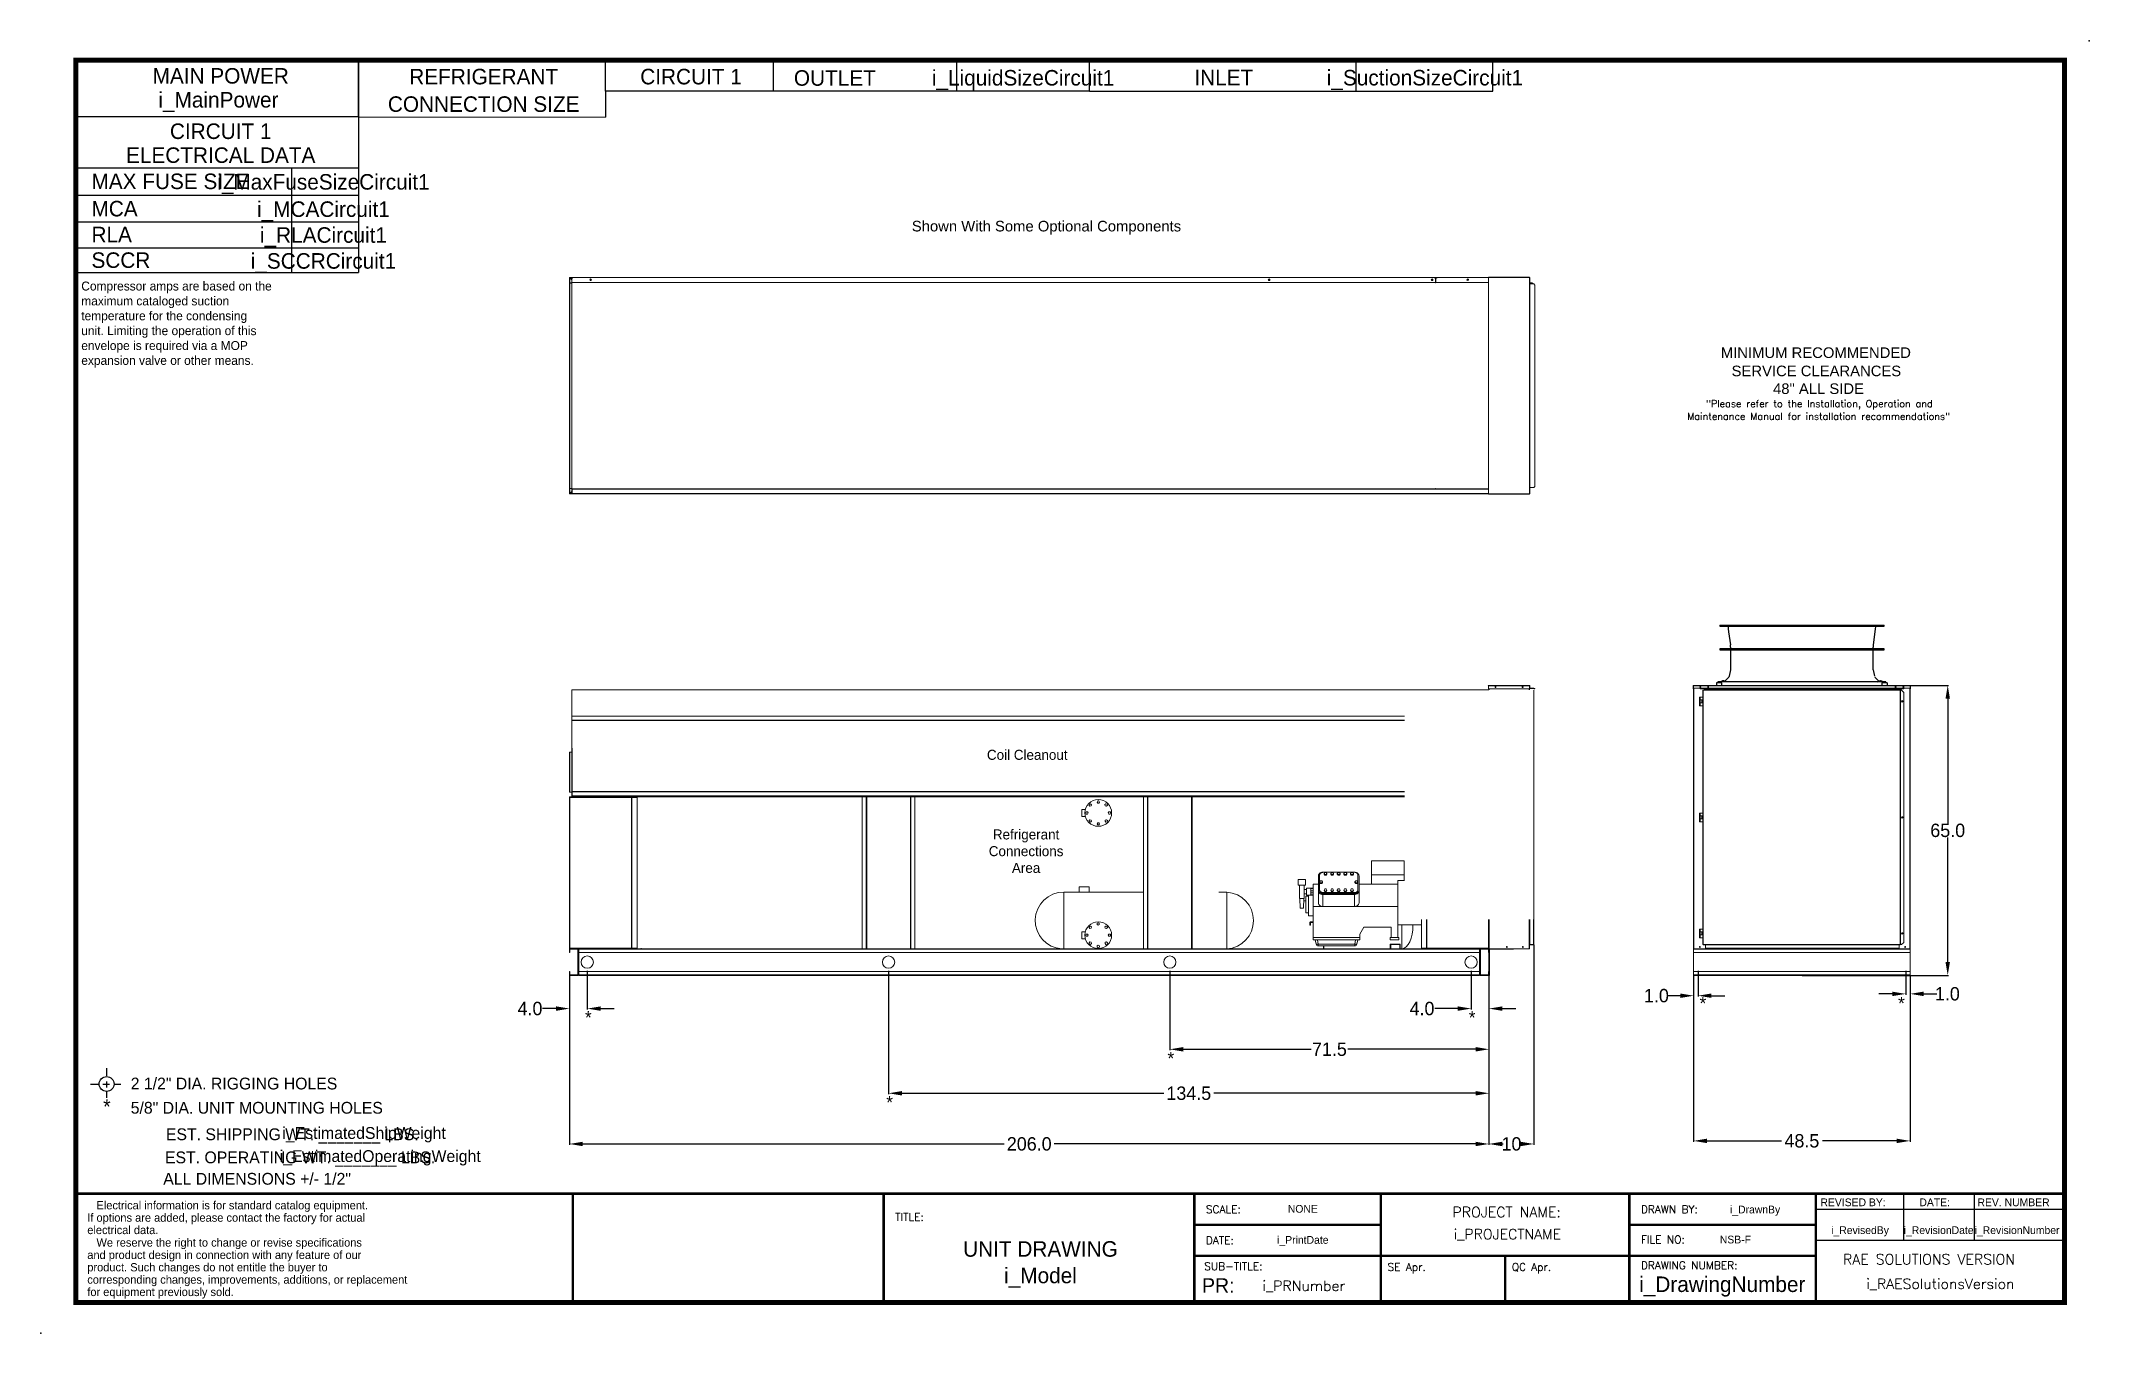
# Model space of a CAD drawing. Header units: inches. Extents: x 3940 to 4398, y -300 to -10.
import ezdxf
from ezdxf.enums import TextEntityAlignment as Align

# ---------------------------------------------------------------- set-up
doc = ezdxf.new("R2010")
doc.units = ezdxf.units.IN
doc.header["$MEASUREMENT"] = 0
doc.header["$PDSIZE"] = -1
for name, color, linetype in [('C1E', 7, 'Continuous'), ('C1RC', 7, 'Continuous'), ('L192', 7, 'Continuous')]:
    doc.layers.add(name, color=color, linetype=linetype)
doc.styles.add('dimentions', font='arial.ttf')
doc.styles.add('SIMPLEX', font='SIMPLEX')
doc.dimstyles.get("Standard").update_dxf_attribs({"dimtxt": 3, "dimasz": 3, "dimexe": 0.18, "dimexo": 0.0625, "dimgap": 0.09, "dimtad": 0, "dimtih": 1, "dimtoh": 1, "dimdec": 1, "dimzin": 0, "dimdsep": 46, "dimtxsty": 'Standard', "dimcen": 0.09, "dimadec": 0, "dimazin": 0, "dimtfac": 1, "dimtdec": 1, "dimtofl": 0, "dimtmove": 0, "dimatfit": 3, "dimfxl": 1, "dimtolj": 1, "dimtzin": 0, "dimarcsym": 0})

msp = doc.modelspace()

# ---------------------------------------------------------------- texts
at = {"color": 0, "lineweight": 25}
for s, height, style, p in [('Shown With Some Optional Components', 2.376, 'dimentions', (4134.77, -52.75)), ('MINIMUM RECOMMENDED', 2.376, 'dimentions', (4316, -81.11)), ('SERVICE CLEARANCES', 2.376, 'dimentions', (4318.41, -85.2)), ('48" ALL SIDE ', 2.376, 'dimentions', (4327.7, -89.18)), ('TITLE:', 1.74, 'SIMPLEX', (4131.06, -274.51)), ('SCALE:', 1.74, 'SIMPLEX', (4200.67, -272.77)), ('DRAWN BY:', 1.74, 'SIMPLEX', (4298.12, -272.77)), ('DATE:', 1.74, 'SIMPLEX', (4200.67, -279.73)), ('FILE NO:', 1.74, 'SIMPLEX', (4298.12, -279.56)), ('SUB-TITLE:', 1.74, 'SIMPLEX', (4200.29, -285.54)), ('SE Apr.', 1.74, 'SIMPLEX', (4241.31, -285.7)), ('QC Apr.', 1.74, 'SIMPLEX', (4269.15, -285.7)), ('DRAWING NUMBER:', 1.7402, 'SIMPLEX', (4298.12, -285.33)), ('RAE SOLUTIONS VERSION', 2.311, 'SIMPLEX', (4343.38, -284.28))]:
    msp.add_text(s, height=height, dxfattribs=dict(at, style=style)).set_placement(p)
at = {"color": 0, "lineweight": 25, "style": 'SIMPLEX'}
for s, height, p in [('"Please refer to the Installation, Operation and', 1.5777, (4338.09, -92.14)), ('Maintenance Manual for installation recommendations"', 1.5777, (4337.9, -95)), ('PROJECT NAME:', 2.311, (4268.02, -273.7)), ('i_PROJECTNAME', 2.311, (4268.2, -278.64)), ('i_PRNumber', 2.311, (4222.6, -290.22)), ('i_RAESolutionsVersion', 2.311, (4365.18, -289.77))]:
    msp.add_text(s, height=height, dxfattribs=at).set_placement(p, align=Align.CENTER)
at = {"color": 0, "text_generation_flag": 2}
for p in [(4312.74, -227.19), (4063.05, -230.38), (4261.04, -230.38), (4193.55, -239.53), (4130.55, -249.4)]:
    msp.add_text('*', height=2.89, dxfattribs=at).set_placement(p)
at = {"color": 0}
msp.add_text('*', height=2.89, dxfattribs=at).set_placement((4355.71, -227.19))
at = {"color": 0, "lineweight": 25}
for s, height, p in [('2 1/2" DIA. RIGGING HOLES', 2.6452, (3959.79, -245.05)), ('5/8" DIA. UNIT MOUNTING HOLES', 2.6452, (3959.79, -250.48)), ('   Electrical information is for standard catalog equipment.', 1.8475, (3950.06, -271.93)), ('REVISED BY:', 1.7402, (4338.32, -271.22)), ('DATE:', 1.74, (4360.49, -271.22)), ('REV. NUMBER', 1.7402, (4373.5, -271.22)), ('If options are added, please contact the factory for actual', 1.8475, (3950.06, -274.7)), ('electrical data.', 1.8475, (3950.06, -277.47)), ('   We reserve the right to change or revise specifications', 1.8475, (3950.06, -280.28)), ('and product design in connection with any feature of our', 1.8475, (3950.06, -283.05)), ('product. Such changes do not entitle the buyer to', 1.8475, (3950.06, -285.82)), ('corresponding changes, improvements, additions, or replacement ', 1.8475, (3950.06, -288.59)), ('for equipment previously sold.', 1.8475, (3950.06, -291.36))]:
    msp.add_text(s, height=height, dxfattribs=at).set_placement(p)
for s, height, p in [('*', 3.26, (3954.45, -250.52)), ('EST. SHIPPING WT. _______ LBS.', 2.6452, (3995.98, -256.42)), ('i_EstimatedShipWeight', 2.6482, (4012.06, -256.13)), ('EST. OPERATING WT. _______ LBS.', 2.6452, (3997.74, -261.6)), ('i_EstimatedOperatingWeight', 2.6452, (4015.68, -261.31)), ('ALL DIMENSIONS +/- 1/2"', 2.6452, (3988.1, -266.4)), ('NONE', 1.74, (4222.36, -272.68)), ('i_DrawnBy', 1.74, (4323.68, -272.83)), ('UNIT DRAWING', 3.4805, (4163.59, -282.54)), ('i_PrintDate', 1.7402, (4222.36, -279.64)), ('NSB-F', 1.74, (4319.27, -279.56)), ('i_RevisedBy', 1.7402, (4347.19, -277.46)), ('i_RevisionDate', 1.7402, (4364.8, -277.46)), ('i_RevisionNumber', 1.7402, (4382.37, -277.46)), ('i_Model', 3.48, (4163.59, -288.48)), ('i_DrawingNumber', 3.4805, (4316.33, -290.45))]:
    msp.add_text(s, height=height, dxfattribs=at).set_placement(p, align=Align.CENTER)
msp.add_text('PR:', height=3.263, dxfattribs=at).set_placement((4207.06, -290.62), align=Align.RIGHT)
at = {"color": 0, "insert": (3947.97, -63.99), "char_height": 2, "attachment_point": 1}
msp.add_mtext_dynamic_manual_height_columns(' Compressor amps are based on the \\P maximum cataloged suction \\P temperature for the condensing \\P unit. Limiting the operation of this \\P envelope is required via a MOP \\P expansion valve or other means.', width=65.7633, gutter_width=144.43, heights=[29.63], dxfattribs=at)
at = {"color": 0, "char_height": 2.25, "attachment_point": 8}
for s, insert in [('Coil Cleanout', (4160.63, -171.21)), ('Refrigerant\\PConnections\\PArea', (4160.37, -196.55))]:
    msp.add_mtext(s, dxfattribs=dict(at, insert=insert))
at = {"layer": 'C1E', "color": 0, "lineweight": 25}
for s, height, p in [('MAIN POWER', 3.48, (3979.95, -19.62)), ('i_MainPower', 3.4805, (3979.44, -24.98)), ('CIRCUIT 1', 3.48, (3979.95, -32.03)), ('ELECTRICAL DATA', 3.4805, (3979.95, -37.39)), ('i_MaxFuseSizeCircuit1', 3.4805, (4002.96, -43.38)), ('i_MCACircuit1', 3.4805, (4002.96, -49.49)), ('i_RLACircuit1', 3.4805, (4002.96, -55.29)), ('i_SCCRCircuit1', 3.4805, (4002.96, -61.1))]:
    msp.add_text(s, height=height, dxfattribs=at).set_placement(p, align=Align.CENTER)
for s, height, p in [('MAX FUSE SIZE', 3.4805, (3951, -43.26)), ('MCA', 3.48, (3951, -49.38)), ('RLA', 3.48, (3951, -55.18)), ('SCCR', 3.48, (3951, -60.92))]:
    msp.add_text(s, height=height, dxfattribs=at).set_placement(p)
at = {"layer": 'C1RC', "color": 0, "lineweight": 25}
for s, height, p in [('REFRIGERANT', 3.4805, (4038.86, -19.79)), ('CIRCUIT 1', 3.48, (4085.31, -19.79)), ('i_LiquidSizeCircuit1', 3.4805, (4159.69, -20.05)), ('INLET', 3.48, (4204.66, -19.99)), ('i_SuctionSizeCircuit1', 3.4805, (4249.71, -20.03)), ('CONNECTION SIZE', 3.4805, (4038.86, -25.95))]:
    msp.add_text(s, height=height, dxfattribs=at).set_placement(p, align=Align.CENTER)
msp.add_text('OUTLET', height=3.48, dxfattribs=at).set_placement((4108.35, -21.14), align=Align.BOTTOM_LEFT)

# ---------------------------------------------------------------- blocks, each defined once
blk = doc.blocks.new('*D2')
at = {"color": 0, "lineweight": -2}
for p, q in [((4264.06, -219.56), (4264.06, -227.11)), ((4260.06, -220.56), (4260.06, -227.11)), ((4257.06, -226.93), (4251.9, -226.93)), ((4267.06, -226.93), (4270.06, -226.93))]:
    blk.add_line(p, q, dxfattribs=at)
at = {"color": 0}
for points in [[(4257.06, -226.43), (4257.06, -227.43), (4260.06, -226.93)], [(4267.06, -226.43), (4267.06, -227.43), (4264.06, -226.93)]]:
    blk.add_solid(points, dxfattribs=at)
at = {"layer": 'Defpoints', "color": 0}
for p in [(4264.06, -219.5), (4260.06, -220.5), (4264.06, -226.93)]:
    blk.add_point(p, dxfattribs=at)
at = {"color": 0, "insert": (4249.06, -226.93), "char_height": 3, "attachment_point": 5}
blk.add_mtext('\\A1;4.0', dxfattribs=at)
blk = doc.blocks.new('*D3')
at = {"color": 0, "lineweight": -2}
for p, q in [((4274.14, -212.66), (4274.14, -257.45)), ((4264.06, -219.56), (4264.06, -257.45)), ((4267.06, -257.27), (4267.26, -257.27)), ((4271.14, -257.27), (4270.94, -257.27))]:
    blk.add_line(p, q, dxfattribs=at)
at = {"color": 0}
for points in [[(4267.06, -256.77), (4267.06, -257.77), (4264.06, -257.27)], [(4271.14, -256.77), (4271.14, -257.77), (4274.14, -257.27)]]:
    blk.add_solid(points, dxfattribs=at)
at = {"layer": 'Defpoints', "color": 0}
for p in [(4274.14, -212.59), (4264.06, -219.5), (4274.14, -257.27)]:
    blk.add_point(p, dxfattribs=at)
at = {"color": 0, "insert": (4269.1, -257.27), "char_height": 3, "attachment_point": 5}
blk.add_mtext('\\A1;10', dxfattribs=at)
blk = doc.blocks.new('*D4')
at = {"color": 0, "lineweight": -2}
for p, q in [((4058.07, -219.46), (4058.07, -227.11)), ((4062.07, -220.56), (4062.07, -227.11)), ((4055.07, -226.93), (4052.07, -226.93)), ((4065.07, -226.93), (4068.07, -226.93))]:
    blk.add_line(p, q, dxfattribs=at)
at = {"color": 0}
for points in [[(4055.07, -226.43), (4055.07, -227.43), (4058.07, -226.93)], [(4065.07, -226.43), (4065.07, -227.43), (4062.07, -226.93)]]:
    blk.add_solid(points, dxfattribs=at)
at = {"layer": 'Defpoints', "color": 0}
for p in [(4058.07, -219.39), (4062.07, -220.5), (4058.07, -226.93)]:
    blk.add_point(p, dxfattribs=at)
at = {"color": 0, "insert": (4049.23, -226.93), "char_height": 3, "attachment_point": 5}
blk.add_mtext('\\A1;4.0', dxfattribs=at)
blk = doc.blocks.new('*D5')
at = {"color": 0, "lineweight": -2}
for p, q in [((4058.07, -223.34), (4058.07, -257.45)), ((4264.06, -223.4), (4264.06, -257.45)), ((4061.07, -257.27), (4155.48, -257.27)), ((4261.06, -257.27), (4166.66, -257.27))]:
    blk.add_line(p, q, dxfattribs=at)
at = {"color": 0}
for points in [[(4061.07, -256.77), (4061.07, -257.77), (4058.07, -257.27)], [(4261.06, -256.77), (4261.06, -257.77), (4264.06, -257.27)]]:
    blk.add_solid(points, dxfattribs=at)
at = {"layer": 'Defpoints', "color": 0}
for p in [(4058.07, -223.28), (4264.06, -223.33), (4058.07, -257.27)]:
    blk.add_point(p, dxfattribs=at)
at = {"color": 0, "insert": (4161.07, -257.27), "char_height": 3, "attachment_point": 5}
blk.add_mtext('\\A1;206.0', dxfattribs=at)
blk = doc.blocks.new('*D9')
at = {"color": 0, "lineweight": -2}
for p, q in [((4309.91, -219.56), (4309.91, -256.76)), ((4358.41, -219.56), (4358.41, -256.76)), ((4312.91, -256.58), (4329.57, -256.58)), ((4355.41, -256.58), (4338.75, -256.58))]:
    blk.add_line(p, q, dxfattribs=at)
at = {"color": 0}
for points in [[(4312.91, -256.08), (4312.91, -257.08), (4309.91, -256.58)], [(4355.41, -256.08), (4355.41, -257.08), (4358.41, -256.58)]]:
    blk.add_solid(points, dxfattribs=at)
at = {"layer": 'Defpoints', "color": 0}
for p in [(4309.91, -219.5), (4358.41, -219.5), (4309.91, -256.58)]:
    blk.add_point(p, dxfattribs=at)
at = {"color": 0, "insert": (4334.16, -256.58), "char_height": 3, "attachment_point": 5}
blk.add_mtext('\\A1;48.5', dxfattribs=at)
blk = doc.blocks.new('*D10')
at = {"color": 0, "lineweight": -2}
for p, q in [((4358.48, -154.5), (4367.01, -154.5)), ((4366.83, -157.5), (4366.83, -185.41)), ((4366.83, -216.5), (4366.83, -188.59)), ((4334.23, -219.5), (4367.01, -219.5))]:
    blk.add_line(p, q, dxfattribs=at)
at = {"color": 0}
for points in [[(4366.33, -157.5), (4367.33, -157.5), (4366.83, -154.5)], [(4366.33, -216.5), (4367.33, -216.5), (4366.83, -219.5)]]:
    blk.add_solid(points, dxfattribs=at)
at = {"layer": 'Defpoints', "color": 0}
for p in [(4358.41, -154.5), (4366.83, -154.5), (4334.16, -219.5)]:
    blk.add_point(p, dxfattribs=at)
at = {"color": 0, "insert": (4366.83, -187), "char_height": 3, "attachment_point": 5}
blk.add_mtext('\\A1;65.0', dxfattribs=at)
blk = doc.blocks.new('*D7')
at = {"color": 0, "lineweight": -2}
for p, q in [((4358.41, -219.46), (4358.41, -223.81)), ((4354.41, -223.63), (4351.41, -223.63)), ((4357.41, -220.56), (4357.41, -223.81)), ((4361.41, -223.63), (4364.41, -223.63))]:
    blk.add_line(p, q, dxfattribs=at)
at = {"color": 0}
for points in [[(4354.41, -223.13), (4354.41, -224.13), (4357.41, -223.63)], [(4361.41, -223.13), (4361.41, -224.13), (4358.41, -223.63)]]:
    blk.add_solid(points, dxfattribs=at)
at = {"layer": 'Defpoints', "color": 0}
for p in [(4358.41, -219.39), (4357.41, -220.5), (4358.41, -223.63)]:
    blk.add_point(p, dxfattribs=at)
at = {"color": 0, "insert": (4366.75, -223.63), "char_height": 3, "attachment_point": 5}
blk.add_mtext('\\A1;1.0', dxfattribs=at)
blk = doc.blocks.new('*D8')
at = {"color": 0, "lineweight": -2}
for p, q in [((4309.91, -219.62), (4309.91, -224.22)), ((4306.91, -224.04), (4303.91, -224.04)), ((4310.91, -220.56), (4310.91, -224.22)), ((4313.91, -224.04), (4316.91, -224.04))]:
    blk.add_line(p, q, dxfattribs=at)
at = {"color": 0}
for points in [[(4306.91, -223.54), (4306.91, -224.54), (4309.91, -224.04)], [(4313.91, -223.54), (4313.91, -224.54), (4310.91, -224.04)]]:
    blk.add_solid(points, dxfattribs=at)
at = {"layer": 'Defpoints', "color": 0}
for p in [(4309.91, -219.56), (4309.91, -224.04), (4310.91, -220.5)]:
    blk.add_point(p, dxfattribs=at)
at = {"color": 0, "insert": (4301.57, -224.04), "char_height": 3, "attachment_point": 5}
blk.add_mtext('\\A1;1.0', dxfattribs=at)
blk = doc.blocks.new('*D11')
at = {"color": 0, "lineweight": -2}
for p, q in [((4264.06, -219.56), (4264.06, -236.23)), ((4192.57, -220.56), (4192.57, -236.23)), ((4195.57, -236.05), (4224.23, -236.05)), ((4261.06, -236.05), (4232.41, -236.05))]:
    blk.add_line(p, q, dxfattribs=at)
at = {"color": 0}
for points in [[(4195.57, -235.55), (4195.57, -236.55), (4192.57, -236.05)], [(4261.06, -235.55), (4261.06, -236.55), (4264.06, -236.05)]]:
    blk.add_solid(points, dxfattribs=at)
at = {"layer": 'Defpoints', "color": 0}
for p in [(4264.06, -219.5), (4192.57, -220.5), (4192.57, -236.05)]:
    blk.add_point(p, dxfattribs=at)
at = {"color": 0, "insert": (4228.32, -236.05), "char_height": 3, "attachment_point": 5}
blk.add_mtext('\\A1;71.5', dxfattribs=at)
blk = doc.blocks.new('*D12')
at = {"color": 0, "lineweight": -2}
for p, q in [((4264.06, -219.56), (4264.06, -246.09)), ((4129.57, -220.56), (4129.57, -246.09)), ((4132.57, -245.91), (4191.23, -245.91)), ((4261.06, -245.91), (4202.41, -245.91))]:
    blk.add_line(p, q, dxfattribs=at)
at = {"color": 0}
for points in [[(4132.57, -245.41), (4132.57, -246.41), (4129.57, -245.91)], [(4261.06, -245.41), (4261.06, -246.41), (4264.06, -245.91)]]:
    blk.add_solid(points, dxfattribs=at)
at = {"layer": 'Defpoints', "color": 0}
for p in [(4264.06, -219.5), (4129.57, -220.5), (4129.57, -245.91)]:
    blk.add_point(p, dxfattribs=at)
at = {"color": 0, "insert": (4196.82, -245.91), "char_height": 3, "attachment_point": 5}
blk.add_mtext('\\A1;134.5', dxfattribs=at)

# ---------------------------------------------------------------- dimensions: what is measured, and where the dimension line sits
at = {"color": 0}
dim = msp.add_linear_dim(base=(4366.83, -154.5), p1=(4334.16, -219.5), p2=(4358.41, -154.5), angle=90, dimstyle='Standard', override={"dimrnd": 0}, dxfattribs=at)
dim.commit()
dim.dimension.update_dxf_attribs({"geometry": '*D10', "text_midpoint": (4366.83, -187)})
dim = msp.add_linear_dim(base=(4274.14, -257.27), p1=(4264.06, -219.5), p2=(4274.14, -212.59), angle=180, text='10', dimstyle='Standard', dxfattribs=at)
dim.commit()
dim.dimension.update_dxf_attribs({"geometry": '*D3', "text_midpoint": (4269.1, -257.27)})
for base, p1, p2, picture, middle in [((4058.07, -226.93), (4062.07, -220.5), (4058.07, -219.39), '*D4', (4049.23, -226.93)), ((4309.91, -224.04), (4310.91, -220.5), (4309.91, -219.56), '*D8', (4301.57, -224.04)), ((4309.91, -256.58), (4358.41, -219.5), (4309.91, -219.5), '*D9', (4334.16, -256.58)), ((4358.41, -223.63), (4357.41, -220.5), (4358.41, -219.39), '*D7', (4366.75, -223.63)), ((4058.07, -257.27), (4264.06, -223.33), (4058.07, -223.28), '*D5', (4161.07, -257.27))]:
    dim = msp.add_linear_dim(base=base, p1=p1, p2=p2, angle=180, dimstyle='Standard', dxfattribs=at)
    dim.commit()
    dim.dimension.update_dxf_attribs({"geometry": picture, "text_midpoint": middle})
for base, p2, picture, middle in [((4129.57, -245.91), (4129.57, -220.5), '*D12', (4196.82, -245.91)), ((4192.57, -236.05), (4192.57, -220.5), '*D11', (4228.32, -236.05))]:
    dim = msp.add_linear_dim(base=base, p1=(4264.06, -219.5), p2=p2, dimstyle='Standard', dxfattribs=at)
    dim.commit()
    dim.dimension.update_dxf_attribs({"geometry": picture, "text_midpoint": middle})
dim = msp.add_linear_dim(base=(4264.06, -226.93), p1=(4260.06, -220.5), p2=(4264.06, -219.5), angle=180, dimstyle='Standard', dxfattribs=at)
dim.commit()
dim.dimension.update_dxf_attribs({"geometry": '*D2', "text_midpoint": (4249.06, -226.93), "dimtype": 160})

# ---------------------------------------------------------------- linework, layer by layer
at = {"color": 0, "lineweight": 25}
for p, q in [((4392.97, -292.78), (4392.97, -14.34)), ((3954.38, -240.28), (3954.38, -242.03)), ((3950.75, -243.83), (3952.53, -243.83)), ((3953.56, -243.83), (3955.06, -243.83)), ((3954.38, -243.26), (3954.38, -244.59)), ((3954.38, -245.54), (3954.38, -246.93)), ((3956.08, -243.83), (3957.6, -243.83)), ((4058.84, -292.78), (4058.84, -268.42)), ((4128.45, -292.78), (4128.45, -268.42)), ((4198.06, -268.42), (4337.28, -268.42)), ((4198.06, -292.78), (4198.06, -268.42)), ((4239.83, -268.42), (4239.83, -292.78)), ((4295.51, -268.42), (4295.51, -282.34)), ((4337.28, -268.42), (4337.28, -292.78)), ((4337.28, -268.42), (4392.97, -268.42)), ((4337.28, -268.42), (4337.28, -271.9)), ((4356.93, -268.42), (4356.93, -278.86)), ((4372.75, -268.42), (4372.75, -278.86)), ((4337.28, -271.9), (4392.97, -271.9)), ((4239.83, -275.38), (4198.06, -275.38)), ((4295.51, -275.38), (4337.28, -275.38)), ((4295.51, -282.34), (4295.51, -275.38)), ((4337.28, -278.86), (4392.97, -278.86)), ((4337.28, -282.34), (4198.06, -282.34)), ((4267.67, -282.34), (4267.67, -292.78)), ((4295.51, -282.34), (4295.51, -292.78))]:
    msp.add_line(p, q, dxfattribs=at)
at = {"color": 0, "linetype": 'Continuous', "lineweight": 25}
for p, q in [((4315.76, -140.99), (4315.76, -141.22)), ((4315.76, -140.99), (4321.15, -140.99)), ((4315.76, -141.22), (4316.41, -141.23)), ((4315.76, -141.22), (4321.15, -141.22)), ((4317.22, -141.24), (4317.46, -141.24)), ((4317.61, -141.37), (4317.68, -141.83)), ((4317.66, -141.83), (4317.75, -142.46)), ((4321.15, -140.99), (4352.57, -140.99)), ((4321.15, -141.22), (4352.57, -141.22)), ((4350.58, -142.46), (4350.67, -141.83)), ((4350.65, -141.83), (4350.71, -141.37)), ((4350.87, -141.24), (4351.11, -141.24)), ((4351.92, -141.23), (4352.57, -141.22)), ((4352.57, -141.22), (4352.57, -140.99)), ((4318.2, -146.3), (4315.76, -146.32)), ((4315.76, -146.32), (4315.76, -146.53)), ((4315.76, -146.53), (4318.2, -146.55)), ((4317.74, -142.46), (4318.16, -145.41)), ((4318.2, -145.96), (4318.2, -146.3)), ((4352.57, -146.32), (4318.2, -146.3)), ((4318.2, -146.55), (4352.57, -146.53)), ((4318.2, -146.55), (4318.2, -151.01)), ((4350.13, -146.3), (4350.13, -145.96)), ((4350.13, -151.01), (4350.13, -146.55)), ((4350.17, -145.41), (4350.58, -142.46)), ((4352.57, -146.53), (4352.57, -146.32)), ((4318.2, -151.01), (4317.87, -152.45)), ((4350.13, -151.01), (4350.46, -152.45)), ((4315.07, -153.91), (4315.07, -154.5)), ((4316.25, -153.91), (4315.07, -153.91)), ((4315.07, -154.5), (4316.25, -154.5)), ((4315.44, -153.67), (4315.36, -153.67)), ((4315.36, -153.67), (4315.36, -153.68)), ((4315.36, -153.68), (4315.36, -153.85)), ((4315.38, -153.85), (4315.38, -153.68)), ((4316.09, -153.67), (4315.44, -153.67)), ((4316.09, -153.6), (4316.09, -153.68)), ((4316.22, -153.6), (4316.09, -153.6)), ((4316.1, -153.68), (4316.09, -153.68)), ((4316.15, -153.68), (4316.1, -153.68)), ((4316.95, -153.6), (4316.22, -153.6)), ((4316.25, -154.5), (4316.25, -153.91)), ((4316.25, -154.5), (4352.08, -154.5)), ((4316.29, -153.56), (4316.29, -153.6)), ((4316.36, -153.56), (4316.29, -153.56)), ((4316.75, -153.56), (4316.36, -153.56)), ((4316.43, -153.48), (4316.43, -153.47)), ((4316.43, -153.48), (4316.44, -153.48)), ((4316.43, -153.48), (4316.43, -153.48)), ((4316.43, -153.48), (4316.43, -153.48)), ((4316.44, -153.48), (4316.44, -153.48)), ((4316.46, -153.48), (4316.46, -153.48)), ((4316.53, -153.48), (4316.53, -153.48)), ((4316.56, -153.48), (4316.56, -153.48)), ((4316.61, -153.47), (4316.61, -153.48)), ((4316.62, -153.48), (4316.62, -153.48)), ((4316.75, -153.57), (4317.04, -153.41)), ((4316.76, -153.6), (4316.75, -153.56)), ((4316.95, -153.67), (4316.95, -153.6)), ((4316.95, -153.64), (4351.37, -153.64)), ((4351.37, -153.66), (4316.95, -153.66)), ((4317.04, -153.41), (4317.38, -153.08)), ((4317.83, -152.62), (4317.36, -153.08)), ((4317.87, -152.45), (4317.83, -152.62)), ((4350.97, -153.08), (4350.5, -152.62)), ((4350.95, -153.08), (4351.28, -153.41)), ((4351.2, -153.91), (4351.2, -153.91)), ((4351.28, -153.41), (4351.57, -153.57)), ((4351.37, -153.6), (4351.37, -153.67)), ((4351.5, -153.6), (4351.37, -153.6)), ((4352.24, -153.6), (4351.5, -153.6)), ((4351.57, -153.56), (4351.57, -153.6)), ((4351.64, -153.56), (4351.57, -153.56)), ((4352.04, -153.56), (4351.64, -153.56)), ((4351.88, -153.48), (4351.88, -153.48)), ((4352.04, -153.6), (4352.04, -153.56)), ((4352.08, -153.91), (4352.08, -154.5)), ((4353.26, -153.91), (4352.08, -153.91)), ((4352.08, -154.5), (4353.26, -154.5)), ((4352.23, -153.68), (4352.17, -153.68)), ((4352.24, -153.68), (4352.23, -153.68)), ((4352.24, -153.68), (4352.24, -153.6)), ((4352.88, -153.67), (4352.24, -153.67)), ((4352.97, -153.67), (4352.88, -153.67)), ((4352.94, -153.85), (4352.95, -153.68)), ((4352.96, -153.85), (4352.97, -153.68)), ((4353.26, -153.91), (4353.26, -154.5))]:
    msp.add_line(p, q, dxfattribs=at)
at = {"color": 0, "linetype": 'Continuous', "lineweight": 15}
for p, q in [((4309.91, -154.57), (4309.84, -154.57)), ((4309.84, -155.25), (4309.84, -154.57)), ((4309.84, -155.25), (4309.91, -155.25)), ((4309.91, -154.5), (4358.41, -154.5)), ((4309.91, -154.57), (4309.91, -154.5)), ((4309.91, -154.57), (4358.41, -154.57)), ((4309.91, -155.11), (4309.91, -154.57)), ((4309.91, -155.25), (4309.91, -154.57)), ((4309.91, -155.11), (4311.35, -155.11)), ((4309.91, -155.11), (4309.91, -213.5)), ((4309.99, -213.5), (4309.99, -155.11)), ((4356.98, -155.11), (4311.35, -155.11)), ((4311.35, -155.15), (4311.35, -155.11)), ((4311.35, -155.11), (4356.98, -155.11)), ((4311.35, -155.11), (4311.35, -155.11)), ((4311.35, -155.15), (4311.6, -155.16)), ((4311.35, -155.15), (4311.35, -155.23)), ((4311.35, -155.23), (4311.6, -155.24)), ((4356.72, -155.16), (4311.6, -155.16)), ((4311.6, -155.16), (4311.6, -155.24)), ((4356.72, -155.24), (4311.6, -155.24)), ((4311.94, -155.56), (4311.94, -212.59)), ((4311.94, -155.56), (4312.01, -155.56)), ((4312.01, -155.56), (4312.01, -212.59)), ((4312.01, -155.56), (4356.2, -155.56)), ((4356.44, -155.48), (4312.25, -155.48)), ((4312.25, -155.48), (4312.25, -155.56)), ((4312.46, -155.48), (4312.46, -155.24)), ((4355.86, -155.24), (4355.86, -155.48)), ((4356.2, -155.56), (4356.2, -212.59)), ((4356.2, -155.56), (4356.27, -155.56)), ((4356.27, -155.56), (4356.27, -212.59)), ((4356.28, -155.56), (4356.27, -155.56)), ((4356.28, -212.59), (4356.28, -155.56)), ((4356.51, -155.56), (4356.28, -155.56)), ((4356.44, -155.56), (4356.44, -155.48)), ((4356.51, -155.56), (4357.01, -156.06)), ((4356.72, -155.16), (4356.98, -155.15)), ((4356.72, -155.16), (4356.72, -155.24)), ((4356.72, -155.24), (4356.98, -155.23)), ((4356.98, -155.11), (4356.98, -155.15)), ((4356.98, -155.11), (4356.98, -155.11)), ((4356.98, -155.11), (4358.41, -155.11)), ((4356.98, -155.15), (4356.98, -155.23)), ((4358.34, -155.11), (4358.34, -213.5)), ((4358.41, -154.57), (4358.41, -154.5)), ((4358.41, -155.11), (4358.41, -154.57)), ((4358.41, -154.57), (4358.49, -154.57)), ((4358.41, -154.57), (4358.41, -155.25)), ((4358.41, -155.11), (4358.41, -213.5)), ((4358.49, -155.25), (4358.41, -155.25)), ((4358.49, -154.57), (4358.49, -155.25)), ((4311.21, -157.74), (4311.21, -157.11)), ((4311.21, -157.11), (4311.34, -157.11)), ((4311.34, -157.74), (4311.21, -157.74)), ((4311.21, -158.39), (4311.21, -157.76)), ((4311.21, -157.76), (4311.34, -157.76)), ((4311.34, -158.39), (4311.21, -158.39)), ((4311.21, -159.04), (4311.21, -158.41)), ((4311.21, -158.41), (4311.34, -158.41)), ((4311.34, -159.04), (4311.21, -159.04)), ((4311.34, -157.11), (4311.34, -157.74)), ((4311.34, -157.11), (4311.94, -157.11)), ((4311.34, -157.74), (4311.94, -157.74)), ((4311.34, -157.76), (4311.34, -158.39)), ((4311.34, -157.76), (4311.72, -157.76)), ((4311.72, -158.39), (4311.34, -158.39)), ((4311.34, -158.41), (4311.34, -159.04)), ((4311.34, -158.41), (4311.94, -158.41)), ((4311.34, -159.04), (4311.94, -159.04)), ((4311.37, -157.74), (4311.37, -157.76)), ((4311.37, -158.39), (4311.37, -158.41)), ((4311.69, -157.76), (4311.69, -157.74)), ((4311.69, -158.41), (4311.69, -158.39)), ((4311.72, -158.39), (4311.72, -157.76)), ((4311.72, -157.76), (4311.84, -157.76)), ((4311.84, -158.39), (4311.72, -158.39)), ((4311.84, -157.76), (4311.84, -158.39)), ((4357.01, -212.09), (4357.01, -156.06)), ((4172.87, -182.3), (4172.87, -183.87)), ((4173.63, -182.3), (4172.87, -182.3)), ((4311.21, -183.74), (4311.21, -183.11)), ((4311.21, -183.11), (4311.34, -183.11)), ((4311.34, -183.11), (4311.34, -183.74)), ((4311.34, -183.11), (4311.94, -183.11)), ((4172.87, -183.87), (4173.63, -183.87)), ((4311.34, -183.74), (4311.21, -183.74)), ((4311.21, -184.39), (4311.21, -183.76)), ((4311.21, -183.76), (4311.34, -183.76)), ((4311.34, -184.39), (4311.21, -184.39)), ((4311.21, -185.04), (4311.21, -184.41)), ((4311.21, -184.41), (4311.34, -184.41)), ((4311.34, -185.04), (4311.21, -185.04)), ((4311.34, -183.74), (4311.94, -183.74)), ((4311.34, -183.76), (4311.34, -184.39)), ((4311.34, -183.76), (4311.72, -183.76)), ((4311.72, -184.39), (4311.34, -184.39)), ((4311.34, -184.41), (4311.34, -185.04)), ((4311.34, -184.41), (4311.94, -184.41)), ((4311.34, -185.04), (4311.94, -185.04)), ((4311.37, -183.74), (4311.37, -183.76)), ((4311.37, -184.39), (4311.37, -184.41)), ((4311.69, -183.76), (4311.69, -183.74)), ((4311.69, -184.41), (4311.69, -184.39)), ((4311.72, -184.39), (4311.72, -183.76)), ((4311.72, -183.76), (4311.84, -183.76)), ((4311.84, -184.39), (4311.72, -184.39)), ((4311.84, -183.76), (4311.84, -184.39)), ((4172.87, -209.7), (4172.87, -211.27)), ((4173.63, -209.7), (4172.87, -209.7)), ((4311.21, -209.74), (4311.21, -209.11)), ((4311.21, -209.11), (4311.34, -209.11)), ((4311.34, -209.74), (4311.21, -209.74)), ((4311.21, -210.39), (4311.21, -209.76)), ((4311.21, -209.76), (4311.34, -209.76)), ((4311.34, -210.39), (4311.21, -210.39)), ((4311.21, -211.04), (4311.21, -210.41)), ((4311.21, -210.41), (4311.34, -210.41)), ((4311.34, -211.04), (4311.21, -211.04)), ((4311.34, -209.11), (4311.34, -209.74)), ((4311.34, -209.11), (4311.94, -209.11)), ((4311.34, -209.74), (4311.94, -209.74)), ((4311.34, -209.76), (4311.34, -210.39)), ((4311.34, -209.76), (4311.72, -209.76)), ((4311.72, -210.39), (4311.34, -210.39)), ((4311.34, -210.41), (4311.34, -211.04)), ((4311.34, -210.41), (4311.94, -210.41)), ((4311.34, -211.04), (4311.94, -211.04)), ((4311.37, -209.74), (4311.37, -209.76)), ((4311.37, -210.39), (4311.37, -210.41)), ((4311.69, -209.76), (4311.69, -209.74)), ((4311.69, -210.41), (4311.69, -210.39)), ((4311.72, -210.39), (4311.72, -209.76)), ((4311.72, -209.76), (4311.84, -209.76)), ((4311.84, -210.39), (4311.72, -210.39)), ((4311.84, -209.76), (4311.84, -210.39)), ((4172.87, -211.27), (4173.63, -211.27)), ((4309.91, -213.5), (4309.99, -213.5)), ((4309.91, -213.5), (4309.91, -213.6)), ((4309.91, -213.6), (4309.91, -214.37)), ((4309.91, -213.6), (4358.41, -213.6)), ((4309.91, -214.37), (4358.41, -214.37)), ((4309.91, -218.62), (4309.91, -214.37)), ((4309.99, -213.5), (4312.46, -213.5)), ((4311.94, -212.59), (4312.01, -212.59)), ((4312.01, -212.59), (4356.2, -212.59)), ((4312.01, -212.67), (4312.01, -212.59)), ((4356.2, -212.67), (4312.01, -212.67)), ((4312.59, -212.67), (4312.59, -213.5)), ((4355.99, -213.42), (4312.59, -213.42)), ((4355.99, -213.5), (4312.59, -213.5)), ((4355.86, -213.5), (4358.34, -213.5)), ((4355.99, -213.5), (4355.99, -212.67)), ((4356.2, -212.59), (4356.27, -212.59)), ((4356.2, -212.59), (4356.2, -212.67)), ((4356.27, -212.59), (4356.28, -212.59)), ((4356.28, -212.59), (4356.51, -212.59)), ((4357.01, -212.09), (4356.51, -212.59)), ((4358.34, -213.5), (4358.41, -213.5)), ((4358.41, -213.5), (4358.41, -213.6)), ((4358.41, -213.6), (4358.41, -214.37)), ((4358.41, -218.62), (4358.41, -214.37)), ((4309.91, -218.62), (4358.41, -218.62)), ((4309.91, -218.62), (4309.91, -219.39)), ((4309.91, -219.39), (4309.91, -219.5)), ((4309.91, -219.39), (4358.41, -219.39)), ((4309.91, -219.5), (4358.41, -219.5)), ((4348.41, -219.5), (4358.41, -219.5)), ((4358.41, -218.62), (4358.41, -219.39)), ((4358.41, -219.39), (4358.41, -219.5))]:
    msp.add_line(p, q, dxfattribs=at)
at = {"color": 0}
for p, q in [((4062.07, -218.5), (4062.07, -220.5)), ((4062.07, -218.5), (4062.07, -220.5)), ((4129.57, -218.5), (4129.57, -220.5)), ((4192.57, -218.5), (4192.57, -220.5)), ((4260.06, -218.5), (4260.06, -220.5)), ((4260.06, -218.5), (4260.06, -220.5)), ((4310.91, -218.5), (4310.91, -220.5)), ((4357.41, -218.5), (4357.41, -220.5)), ((4358.41, -219.5), (4357.41, -219.5))]:
    msp.add_line(p, q, dxfattribs=at)
at = {"color": 0, "lineweight": 25}
for points, const_width in [([(3947.47, -292.78), (4392.97, -292.78), (4392.97, -14.34), (3947.47, -14.34), (3947.47, -292.78)], 1.11), ([(4059.5, -268.42), (3947.47, -268.42)], 0.557), ([(4392.97, -268.42), (4058.84, -268.42), (4058.84, -292.78)], 0.557), ([(4128.45, -268.42), (4128.45, -292.78)], 0.557), ([(4198.06, -268.42), (4198.06, -292.78)], 0.557), ([(4239.83, -268.42), (4239.83, -292.78)], 0.557), ([(4295.51, -268.42), (4295.51, -292.78)], 0.557), ([(4337.28, -292.78), (4337.28, -268.42), (4392.97, -268.42)], 0.557), ([(4239.83, -275.38), (4198.06, -275.38)], 0.557), ([(4337.28, -275.38), (4295.51, -275.38), (4295.51, -292.78)], 0.557), ([(4337.28, -282.34), (4198.06, -282.34)], 0.557), ([(4267.67, -282.34), (4267.67, -292.78)], 0.557)]:
    msp.add_lwpolyline(points, dxfattribs=dict(at, const_width=const_width))
at = {"color": 0, "linetype": 'Continuous', "lineweight": 15}
for points in [[(4174.28, -183.09), (4174.14, -183.33), (4173.86, -183.33), (4173.72, -183.09), (4173.86, -182.85), (4174.14, -182.85)], [(4174.94, -181.5), (4174.67, -181.57), (4174.47, -181.38), (4174.54, -181.11), (4174.81, -181.03), (4175.01, -181.23)], [(4176.83, -180.65), (4176.69, -180.89), (4176.41, -180.89), (4176.27, -180.65), (4176.41, -180.4), (4176.69, -180.4)], [(4178.11, -181.49), (4178.04, -181.22), (4178.23, -181.03), (4178.51, -181.1), (4178.58, -181.37), (4178.38, -181.57)], [(4178.77, -183.08), (4178.91, -182.84), (4179.19, -182.84), (4179.33, -183.08), (4179.19, -183.32), (4178.91, -183.32)], [(4174.95, -184.68), (4175.02, -184.95), (4174.82, -185.14), (4174.55, -185.07), (4174.48, -184.8), (4174.67, -184.6)], [(4176.83, -185.52), (4176.69, -185.28), (4176.41, -185.28), (4176.27, -185.52), (4176.41, -185.76), (4176.69, -185.76)], [(4178.12, -184.67), (4178.39, -184.59), (4178.59, -184.79), (4178.51, -185.06), (4178.24, -185.14), (4178.05, -184.94)], [(4174.28, -210.49), (4174.14, -210.73), (4173.86, -210.73), (4173.72, -210.49), (4173.86, -210.25), (4174.14, -210.25)], [(4174.94, -208.9), (4174.67, -208.97), (4174.47, -208.78), (4174.54, -208.51), (4174.81, -208.43), (4175.01, -208.63)], [(4178.11, -208.89), (4178.04, -208.62), (4178.23, -208.42), (4178.51, -208.5), (4178.58, -208.77), (4178.38, -208.97)], [(4178.77, -210.48), (4178.91, -210.24), (4179.19, -210.24), (4179.33, -210.48), (4179.19, -210.72), (4178.91, -210.72)], [(4174.95, -212.07), (4175.02, -212.35), (4174.82, -212.54), (4174.55, -212.47), (4174.48, -212.2), (4174.67, -212)], [(4178.12, -212.07), (4178.39, -211.99), (4178.59, -212.19), (4178.51, -212.46), (4178.24, -212.53), (4178.05, -212.34)]]:
    msp.add_lwpolyline(points, close=True, dxfattribs=at)
for centre, radius in [((4311.41, -154.87), 0.0995), ((4313.16, -154.87), 0.0995), ((4355.16, -154.87), 0.0995), ((4356.91, -154.87), 0.0995), ((4356.65, -158.07), 0.156), ((4176.53, -183.08), 3), ((4356.65, -184.07), 0.156), ((4176.53, -210.48), 3), ((4356.65, -210.07), 0.156), ((4311.29, -213.12), 0.0995), ((4357.29, -213.12), 0.0995)]:
    msp.add_circle(centre, radius, dxfattribs=at)
at = {"color": 0, "lineweight": 25}
msp.add_circle((3954.38, -243.83), 1.67, dxfattribs=at)
at = {"color": 0, "linetype": 'Continuous', "lineweight": 25}
for centre, radius, start, end in [((4314.26, -145.96), 3.94, 0, 8.0002), ((4354.06, -145.96), 3.94, 171.9998, 180), ((4315.42, -153.85), 0.0591, 181, 270), ((4351.8, -153.78), 0.316, 111.9844, 137.4745), ((4351.8, -153.78), 0.316, 42.5255, 68.0514)]:
    msp.add_arc(centre, radius, start, end, dxfattribs=at)
at = {"color": 0, "linetype": 'Continuous', "lineweight": 15}
for centre, radius, start, end in [((4309.91, -154.57), 0.0757, 90, 180), ((4309.91, -154.57), 0.001, 90, 180), ((4358.41, -154.57), 0.0757, 0, 90), ((4358.41, -154.57), 0.001, 0, 90)]:
    msp.add_arc(centre, radius, start, end, dxfattribs=at)
at = {"color": 0, "linetype": 'Continuous', "lineweight": 25}
for points, knots in [([(4316.41, -141.23), (4316.41, -141.23), (4316.41, -141.23), (4316.44, -141.23), (4316.49, -141.23), (4316.57, -141.23), (4316.66, -141.23), (4316.77, -141.23), (4316.89, -141.23), (4317.02, -141.23), (4317.13, -141.23), (4317.2, -141.24), (4317.22, -141.24)], [0, 0, 0, 0, 0.085907, 0.192945, 0.303087, 0.410126, 0.520268, 0.62731, 0.737455, 0.844501, 0.954651, 1, 1, 1, 1]), ([(4316.55, -141.23), (4316.56, -141.23), (4316.59, -141.23), (4316.66, -141.23), (4316.74, -141.23), (4316.83, -141.23), (4316.91, -141.23), (4316.98, -141.23), (4317.03, -141.23), (4317.05, -141.23), (4317.04, -141.23), (4317.02, -141.23), (4316.98, -141.23), (4316.91, -141.23), (4316.83, -141.23), (4316.74, -141.23), (4316.66, -141.23), (4316.59, -141.23), (4316.54, -141.23), (4316.53, -141.23), (4316.53, -141.23), (4316.55, -141.23), (4316.55, -141.23)], [0, 0, 0, 0, 0.053684, 0.107369, 0.161054, 0.214742, 0.268431, 0.32212, 0.375808, 0.429494, 0.483179, 0.5, 0.553684, 0.607368, 0.661054, 0.714742, 0.768431, 0.82212, 0.875808, 0.929494, 0.983178, 1, 1, 1, 1]), ([(4317.61, -141.37), (4317.61, -141.36), (4317.6, -141.32), (4317.57, -141.28), (4317.52, -141.25), (4317.48, -141.24), (4317.46, -141.24), (4317.46, -141.24)], [0, 0, 0, 0, 0.236553, 0.473094, 0.709954, 0.947343, 1, 1, 1, 1]), ([(4319.25, -141.23), (4319.27, -141.23), (4319.32, -141.23), (4319.4, -141.23), (4319.49, -141.23), (4319.57, -141.23), (4319.64, -141.23), (4319.68, -141.23), (4319.69, -141.23), (4319.68, -141.23), (4319.64, -141.23), (4319.6, -141.23), (4319.54, -141.23), (4319.46, -141.23), (4319.37, -141.23), (4319.29, -141.23), (4319.23, -141.23), (4319.19, -141.23), (4319.17, -141.23), (4319.19, -141.23), (4319.22, -141.23), (4319.24, -141.23), (4319.25, -141.23)], [0, 0, 0, 0, 0.053685, 0.107369, 0.161054, 0.214742, 0.268431, 0.32212, 0.375808, 0.429494, 0.483179, 0.5, 0.553684, 0.607369, 0.661054, 0.714742, 0.768431, 0.82212, 0.875808, 0.929494, 0.983179, 1, 1, 1, 1]), ([(4324.22, -141.23), (4324.25, -141.23), (4324.3, -141.23), (4324.39, -141.23), (4324.47, -141.23), (4324.53, -141.23), (4324.57, -141.23), (4324.58, -141.23), (4324.56, -141.23), (4324.51, -141.23), (4324.46, -141.23), (4324.4, -141.23), (4324.33, -141.23), (4324.25, -141.23), (4324.17, -141.23), (4324.11, -141.23), (4324.07, -141.23), (4324.06, -141.23), (4324.08, -141.23), (4324.13, -141.23), (4324.18, -141.23), (4324.21, -141.23), (4324.22, -141.23)], [0, 0, 0, 0, 0.053684, 0.107369, 0.161054, 0.214742, 0.268431, 0.32212, 0.375808, 0.429494, 0.483178, 0.5, 0.553684, 0.607369, 0.661055, 0.714742, 0.768431, 0.82212, 0.875808, 0.929494, 0.983179, 1, 1, 1, 1]), ([(4344.19, -141.23), (4344.2, -141.23), (4344.24, -141.23), (4344.26, -141.23), (4344.26, -141.23), (4344.23, -141.23), (4344.17, -141.23), (4344.09, -141.23), (4344, -141.23), (4343.92, -141.23), (4343.86, -141.23), (4343.81, -141.23), (4343.77, -141.23), (4343.75, -141.23), (4343.75, -141.23), (4343.78, -141.23), (4343.84, -141.23), (4343.92, -141.23), (4344.01, -141.23), (4344.09, -141.23), (4344.15, -141.23), (4344.18, -141.23), (4344.19, -141.23)], [0, 0, 0, 0, 0.053685, 0.107369, 0.161054, 0.214742, 0.268431, 0.32212, 0.375808, 0.429494, 0.483179, 0.5, 0.553684, 0.607369, 0.661054, 0.714742, 0.768431, 0.82212, 0.875808, 0.929494, 0.983179, 1, 1, 1, 1]), ([(4349.13, -141.23), (4349.14, -141.23), (4349.15, -141.23), (4349.14, -141.23), (4349.11, -141.23), (4349.04, -141.23), (4348.96, -141.23), (4348.88, -141.23), (4348.79, -141.23), (4348.72, -141.23), (4348.68, -141.23), (4348.65, -141.23), (4348.63, -141.23), (4348.64, -141.23), (4348.68, -141.23), (4348.74, -141.23), (4348.82, -141.23), (4348.91, -141.23), (4348.99, -141.23), (4349.07, -141.23), (4349.11, -141.23), (4349.13, -141.23), (4349.13, -141.23)], [0, 0, 0, 0, 0.053684, 0.107369, 0.161054, 0.214742, 0.268431, 0.32212, 0.375808, 0.429494, 0.483178, 0.5, 0.553684, 0.607369, 0.661055, 0.714742, 0.768431, 0.82212, 0.875808, 0.929494, 0.983179, 1, 1, 1, 1]), ([(4350.87, -141.24), (4350.85, -141.24), (4350.81, -141.24), (4350.77, -141.27), (4350.73, -141.31), (4350.72, -141.35), (4350.71, -141.37), (4350.71, -141.37)], [0, 0, 0, 0, 0.237768, 0.475541, 0.713069, 0.950081, 1, 1, 1, 1]), ([(4351.11, -141.24), (4351.15, -141.23), (4351.24, -141.23), (4351.38, -141.23), (4351.51, -141.23), (4351.62, -141.23), (4351.72, -141.23), (4351.8, -141.23), (4351.87, -141.23), (4351.9, -141.23), (4351.92, -141.23), (4351.92, -141.23), (4351.92, -141.23)], [0, 0, 0, 0, 0.107042, 0.217187, 0.324229, 0.434374, 0.541414, 0.651557, 0.758592, 0.868733, 0.975764, 1, 1, 1, 1]), ([(4351.79, -141.23), (4351.79, -141.23), (4351.79, -141.23), (4351.74, -141.23), (4351.68, -141.23), (4351.6, -141.23), (4351.51, -141.23), (4351.42, -141.23), (4351.35, -141.23), (4351.3, -141.23), (4351.28, -141.23), (4351.28, -141.23), (4351.29, -141.23), (4351.33, -141.23), (4351.4, -141.23), (4351.48, -141.23), (4351.57, -141.23), (4351.65, -141.23), (4351.72, -141.23), (4351.77, -141.23), (4351.79, -141.23), (4351.79, -141.23), (4351.79, -141.23)], [0, 0, 0, 0, 0.053685, 0.107368, 0.161055, 0.214742, 0.268432, 0.322121, 0.375809, 0.429494, 0.483179, 0.5, 0.553685, 0.607369, 0.661055, 0.714742, 0.768431, 0.822121, 0.875809, 0.929494, 0.983179, 1, 1, 1, 1]), ([(4315.38, -153.68), (4315.37, -153.68), (4315.37, -153.68), (4315.36, -153.68), (4315.36, -153.68), (4315.36, -153.68)], [0, 0, 0, 0, 0.5, 0.5, 1, 1, 1, 1]), ([(4315.44, -153.91), (4315.43, -153.91), (4315.42, -153.91), (4315.41, -153.9), (4315.4, -153.9), (4315.39, -153.89), (4315.39, -153.88), (4315.38, -153.86), (4315.38, -153.86), (4315.38, -153.85)], [0, 0, 0, 0, 0.25, 0.25, 0.5, 0.5, 0.75, 0.75, 1, 1, 1, 1]), ([(4316.09, -153.67), (4316.07, -153.67), (4316.04, -153.67), (4315.98, -153.67), (4315.92, -153.68), (4315.86, -153.68), (4315.82, -153.68), (4315.81, -153.68), (4315.81, -153.68), (4315.81, -153.68), (4315.85, -153.68), (4315.9, -153.67), (4315.96, -153.67), (4316.03, -153.67), (4316.07, -153.67), (4316.09, -153.67)], [0, 0, 0, 0, 0.056542, 0.140133, 0.223723, 0.307311, 0.390897, 0.474479, 0.500668, 0.584253, 0.667837, 0.751422, 0.835011, 0.918601, 1, 1, 1, 1]), ([(4316.95, -153.67), (4316.95, -153.67), (4316.95, -153.67), (4316.89, -153.67), (4316.8, -153.68), (4316.67, -153.68), (4316.52, -153.68), (4316.37, -153.68), (4316.27, -153.68), (4316.2, -153.68), (4316.17, -153.68), (4316.15, -153.68)], [0, 0, 0, 0, 0.08774, 0.218186, 0.348637, 0.479093, 0.609552, 0.740009, 0.870464, 0.911349, 1, 1, 1, 1]), ([(4316.41, -153.48), (4316.4, -153.49), (4316.36, -153.5), (4316.32, -153.53), (4316.3, -153.55), (4316.29, -153.56)], [0, 0, 0, 0, 0.327422, 0.724009, 1, 1, 1, 1]), ([(4316.42, -153.48), (4316.42, -153.48), (4316.41, -153.48), (4316.41, -153.48), (4316.41, -153.48)], [0, 0, 0, 0, 0.874699, 1, 1, 1, 1]), ([(4316.42, -153.48), (4316.42, -153.48), (4316.43, -153.47), (4316.43, -153.47), (4316.43, -153.47)], [0, 0, 0, 0, 0.4996563, 1, 1, 1, 1]), ([(4316.43, -153.47), (4316.43, -153.47), (4316.43, -153.47), (4316.43, -153.48), (4316.43, -153.48), (4316.43, -153.48)], [0, 0, 0, 0, 0.1143518, 0.9074961, 1, 1, 1, 1]), ([(4316.48, -153.48), (4316.48, -153.48), (4316.47, -153.48), (4316.45, -153.48), (4316.44, -153.48), (4316.44, -153.48), (4316.43, -153.48), (4316.43, -153.48), (4316.43, -153.48), (4316.43, -153.48)], [0, 0, 0, 0, 0.175487, 0.351146, 0.522558, 0.601245, 0.767206, 0.93307, 1, 1, 1, 1]), ([(4316.46, -153.48), (4316.46, -153.48), (4316.46, -153.47), (4316.46, -153.47), (4316.45, -153.47), (4316.44, -153.48), (4316.44, -153.48), (4316.44, -153.48)], [0, 0, 0, 0, 0.2464974, 0.4933322, 0.7330389, 0.972083, 1, 1, 1, 1]), ([(4316.46, -153.48), (4316.46, -153.48), (4316.46, -153.48), (4316.47, -153.48), (4316.47, -153.48)], [0, 0, 0, 0, 0.874185, 1, 1, 1, 1]), ([(4316.48, -153.48), (4316.48, -153.48), (4316.49, -153.47), (4316.5, -153.47), (4316.5, -153.47), (4316.51, -153.48), (4316.51, -153.48), (4316.51, -153.48)], [0, 0, 0, 0, 0.246483, 0.493347, 0.733061, 0.972099, 1, 1, 1, 1]), ([(4316.58, -153.48), (4316.58, -153.48), (4316.58, -153.48), (4316.57, -153.48), (4316.56, -153.48), (4316.55, -153.48), (4316.53, -153.48), (4316.52, -153.48), (4316.51, -153.48), (4316.51, -153.48)], [0, 0, 0, 0, 0.145992, 0.292129, 0.434742, 0.573234, 0.710145, 0.848574, 1, 1, 1, 1]), ([(4316.52, -153.48), (4316.52, -153.48), (4316.53, -153.48), (4316.53, -153.48), (4316.53, -153.48)], [0, 0, 0, 0, 0.095383, 1, 1, 1, 1]), ([(4316.56, -153.48), (4316.56, -153.48), (4316.55, -153.47), (4316.54, -153.47), (4316.54, -153.48), (4316.53, -153.48)], [0, 0, 0, 0, 0.5, 0.5, 1, 1, 1, 1]), ([(4316.56, -153.48), (4316.57, -153.48), (4316.57, -153.48), (4316.58, -153.48), (4316.58, -153.48)], [0, 0, 0, 0, 0.874189, 1, 1, 1, 1]), ([(4316.58, -153.48), (4316.58, -153.48), (4316.58, -153.47), (4316.59, -153.47), (4316.59, -153.47), (4316.6, -153.48), (4316.6, -153.48), (4316.6, -153.48)], [0, 0, 0, 0, 0.246496, 0.493367, 0.733073, 0.972083, 1, 1, 1, 1]), ([(4316.64, -153.48), (4316.64, -153.48), (4316.64, -153.48), (4316.63, -153.48), (4316.63, -153.48), (4316.62, -153.48), (4316.61, -153.48), (4316.6, -153.48)], [0, 0, 0, 0, 0.0732586, 0.3003068, 0.5247839, 0.751732, 1, 1, 1, 1]), ([(4316.62, -153.48), (4316.62, -153.48), (4316.62, -153.47), (4316.61, -153.47), (4316.61, -153.47), (4316.61, -153.47)], [0, 0, 0, 0, 0.352869, 0.706243, 1, 1, 1, 1]), ([(4316.75, -153.56), (4316.74, -153.55), (4316.71, -153.52), (4316.67, -153.5), (4316.64, -153.49), (4316.63, -153.48)], [0, 0, 0, 0, 0.351375, 0.742096, 1, 1, 1, 1]), ([(4352.17, -153.68), (4352.15, -153.68), (4352.12, -153.68), (4352.07, -153.68), (4352.06, -153.68), (4352.04, -153.68), (4352.03, -153.68), (4352, -153.68), (4351.98, -153.68), (4351.95, -153.68), (4351.94, -153.68), (4351.91, -153.68), (4351.9, -153.68), (4351.87, -153.68), (4351.85, -153.68), (4351.81, -153.68), (4351.8, -153.68), (4351.78, -153.68), (4351.76, -153.68), (4351.73, -153.68), (4351.71, -153.68), (4351.67, -153.68), (4351.66, -153.68), (4351.64, -153.68), (4351.63, -153.68), (4351.6, -153.68), (4351.58, -153.68), (4351.54, -153.68), (4351.52, -153.68), (4351.49, -153.68), (4351.47, -153.67), (4351.44, -153.67), (4351.43, -153.67), (4351.41, -153.67), (4351.4, -153.67), (4351.39, -153.67), (4351.38, -153.67), (4351.37, -153.67), (4351.37, -153.67), (4351.37, -153.67)], [0, 0, 0, 0, 0.125, 0.125, 0.15625, 0.15625, 0.1875, 0.1875, 0.25, 0.25, 0.28125, 0.28125, 0.3125, 0.3125, 0.375, 0.375, 0.40625, 0.40625, 0.4375, 0.4375, 0.5, 0.5, 0.53125, 0.53125, 0.5625, 0.5625, 0.625, 0.625, 0.6875, 0.6875, 0.75, 0.75, 0.8125, 0.8125, 0.875, 0.875, 0.9375, 0.9375, 1, 1, 1, 1]), ([(4351.71, -153.48), (4351.71, -153.48), (4351.7, -153.48), (4351.69, -153.48), (4351.69, -153.48), (4351.69, -153.48), (4351.69, -153.48)], [0, 0, 0, 0, 0.310012, 0.620284, 0.923072, 1, 1, 1, 1]), ([(4351.71, -153.48), (4351.71, -153.48), (4351.72, -153.47), (4351.72, -153.47), (4351.72, -153.47), (4351.72, -153.47)], [0, 0, 0, 0, 0.336266, 0.673008, 1, 1, 1, 1]), ([(4351.79, -153.48), (4351.79, -153.48), (4351.78, -153.48), (4351.76, -153.48), (4351.75, -153.48), (4351.74, -153.48), (4351.73, -153.48), (4351.72, -153.48), (4351.72, -153.48), (4351.72, -153.48)], [0, 0, 0, 0, 0.154655, 0.309459, 0.460521, 0.607228, 0.75226, 0.898895, 1, 1, 1, 1]), ([(4351.72, -153.48), (4351.72, -153.48), (4351.72, -153.48), (4351.72, -153.48), (4351.72, -153.48)], [0, 0, 0, 0, 0.722606, 1, 1, 1, 1]), ([(4351.79, -153.48), (4351.79, -153.48), (4351.8, -153.47), (4351.81, -153.47), (4351.81, -153.48), (4351.82, -153.48)], [0, 0, 0, 0, 0.5, 0.5, 1, 1, 1, 1]), ([(4351.88, -153.48), (4351.88, -153.48), (4351.88, -153.48), (4351.88, -153.48), (4351.87, -153.48), (4351.86, -153.48), (4351.84, -153.48), (4351.83, -153.48), (4351.82, -153.48), (4351.82, -153.48)], [0, 0, 0, 0, 0.095307, 0.250124, 0.40119, 0.547904, 0.692937, 0.839576, 1, 1, 1, 1]), ([(4351.88, -153.47), (4351.88, -153.47), (4351.88, -153.47), (4351.89, -153.47), (4351.89, -153.48), (4351.9, -153.48), (4351.9, -153.48)], [0, 0, 0, 0, 0.327625, 0.645743, 0.962962, 1, 1, 1, 1]), ([(4351.92, -153.48), (4351.92, -153.48), (4351.92, -153.48), (4351.92, -153.48), (4351.92, -153.48), (4351.91, -153.48), (4351.91, -153.48), (4351.9, -153.48), (4351.9, -153.48)], [0, 0, 0, 0, 0.014816, 0.128804, 0.369196, 0.609467, 0.853324, 1, 1, 1, 1]), ([(4352.89, -153.91), (4352.9, -153.91), (4352.91, -153.91), (4352.93, -153.89), (4352.94, -153.87), (4352.94, -153.86), (4352.94, -153.85)], [0, 0, 0, 0, 0.250003, 0.500004, 0.750006, 1, 1, 1, 1]), ([(4352.96, -153.85), (4352.96, -153.86), (4352.96, -153.86), (4352.96, -153.88), (4352.95, -153.89), (4352.94, -153.9), (4352.93, -153.9), (4352.92, -153.91), (4352.91, -153.91), (4352.9, -153.91)], [0, 0, 0, 0, 0.25, 0.25, 0.5, 0.5, 0.75, 0.75, 1, 1, 1, 1]), ([(4352.97, -153.68), (4352.97, -153.68), (4352.96, -153.68), (4352.96, -153.68), (4352.95, -153.68), (4352.95, -153.68)], [0, 0, 0, 0, 0.5, 0.5, 1, 1, 1, 1]), ([(4352.97, -153.68), (4352.97, -153.68), (4352.97, -153.67), (4352.97, -153.67), (4352.97, -153.67)], [0, 0, 0, 0, 0.999997, 1, 1, 1, 1])]:
    msp.add_open_spline(points, degree=3, knots=knots, dxfattribs=at)
for points in [[(4315.36, -153.85), (4315.36, -153.85), (4315.37, -153.85), (4315.38, -153.85)], [(4316.62, -153.48), (4316.63, -153.48), (4316.63, -153.48), (4316.64, -153.48)], [(4352.94, -153.85), (4352.96, -153.85), (4352.96, -153.85), (4352.96, -153.85)]]:
    msp.add_open_spline(points, degree=3, dxfattribs=at)
at = {"color": 0, "lineweight": 25}
for p in [(4398.49, -10.05), (4337.28, -292.78), (3939.68, -299.65)]:
    msp.add_point(p, dxfattribs=at)
at = {"layer": 'C1E', "color": 0, "lineweight": 25}
for p, q in [((4010.78, -14.34), (4010.78, -61.96)), ((4010.78, -27.09), (3947.47, -27.09)), ((4010.78, -38.57), (3947.82, -38.57)), ((3995.78, -38.57), (3995.78, -61.96)), ((3947.8, -44.65), (4010.78, -44.65)), ((3947.66, -50.6), (4010.78, -50.6)), ((3947.36, -56.39), (4010.78, -56.39)), ((3947.37, -61.96), (4010.78, -61.96))]:
    msp.add_line(p, q, dxfattribs=at)
at = {"layer": 'C1RC', "color": 0, "lineweight": 25}
for p, q in [((4010.78, -27.09), (4010.78, -14.34)), ((4066.17, -21.32), (4066.17, -14.34)), ((4103.79, -21.32), (4103.79, -14.34)), ((4144.84, -21.32), (4144.84, -14.34)), ((4174.54, -21.32), (4174.54, -14.34)), ((4234.29, -21.32), (4234.29, -14.34)), ((4264.92, -21.32), (4264.92, -14.57)), ((4174.54, -21.32), (4066.17, -21.32)), ((4066.17, -21.32), (4066.17, -27.12)), ((4174.54, -21.32), (4264.92, -21.32)), ((4010.87, -27.1), (4066.17, -27.12))]:
    msp.add_line(p, q, dxfattribs=at)
at = {"layer": 'L192', "color": 0, "linetype": 'Continuous', "lineweight": 15}
for p, q in [((4058.18, -63.08), (4058.07, -63.08)), ((4058.07, -63.08), (4058.07, -63.19)), ((4058.07, -63.19), (4058.18, -63.19)), ((4058.07, -72.97), (4058.07, -63.19)), ((4058.18, -63.08), (4058.86, -63.08)), ((4058.18, -63.19), (4058.18, -63.08)), ((4058.18, -63.19), (4058.61, -63.62)), ((4058.61, -63.62), (4058.18, -63.19)), ((4058.18, -63.19), (4058.75, -63.19)), ((4058.18, -63.19), (4058.18, -64.28)), ((4058.18, -63.19), (4058.18, -63.19)), ((4058.86, -63.08), (4058.61, -63.33)), ((4058.61, -63.33), (4058.61, -64.16)), ((4252.11, -64.16), (4058.61, -64.16)), ((4058.61, -64.16), (4058.61, -64.21)), ((4252.11, -64.16), (4058.61, -64.16)), ((4058.61, -64.16), (4058.61, -64.16)), ((4252.11, -64.21), (4058.61, -64.21)), ((4058.61, -64.21), (4058.61, -70.2)), ((4251.86, -63.08), (4058.86, -63.08)), ((4252.11, -63.33), (4251.86, -63.08)), ((4252.44, -63.08), (4251.86, -63.08)), ((4252.33, -63.19), (4251.97, -63.19)), ((4252.11, -63.33), (4252.11, -64.16)), ((4252.11, -64.16), (4252.11, -64.21)), ((4252.11, -64.16), (4252.11, -64.16)), ((4252.17, -64.27), (4252.17, -64.21)), ((4252.17, -64.21), (4252.19, -64.21)), ((4252.44, -63.08), (4252.19, -63.33)), ((4252.19, -63.33), (4252.19, -64.16)), ((4263.92, -64.16), (4252.19, -64.16)), ((4252.19, -64.16), (4252.19, -64.21)), ((4252.19, -64.16), (4252.19, -64.16)), ((4263.92, -64.16), (4252.19, -64.16)), ((4263.92, -64.21), (4252.19, -64.21)), ((4263.81, -63.08), (4252.44, -63.08)), ((4263.92, -63.18), (4263.81, -63.08)), ((4263.92, -63.08), (4263.81, -63.08)), ((4263.92, -111.58), (4263.92, -63.08)), ((4263.99, -63.08), (4263.92, -63.08)), ((4273.14, -63), (4263.99, -63)), ((4263.99, -63), (4263.99, -63.08)), ((4263.99, -111.58), (4263.99, -63.08)), ((4273.14, -63.08), (4263.99, -63.08)), ((4273.14, -63.08), (4273.14, -63)), ((4273.14, -111.58), (4273.14, -63.08)), ((4273.21, -63.08), (4273.14, -63.08)), ((4273.21, -111.58), (4273.21, -63.08)), ((4058.11, -64.52), (4058.12, -64.5)), ((4058.11, -110.14), (4058.11, -64.52)), ((4058.12, -110.33), (4058.12, -64.33)), ((4058.17, -64.33), (4058.12, -64.33)), ((4058.17, -64.28), (4058.61, -64.28)), ((4058.17, -64.33), (4058.17, -64.28)), ((4058.17, -110.33), (4058.17, -64.33)), ((4058.61, -64.33), (4058.17, -64.33)), ((4058.17, -64.33), (4058.61, -64.33)), ((4058.18, -64.33), (4058.18, -64.33)), ((4058.3, -64.33), (4058.3, -64.33)), ((4058.35, -64.28), (4058.36, -64.27)), ((4058.36, -64.27), (4058.61, -64.27)), ((4252.17, -64.27), (4252.11, -64.27)), ((4252.19, -64.27), (4252.17, -64.27)), ((4252.17, -64.27), (4252.19, -64.27)), ((4273.36, -64.26), (4273.21, -64.26)), ((4273.21, -64.52), (4273.21, -110.14)), ((4273.21, -64.52), (4273.21, -64.52)), ((4273.21, -64.52), (4274.11, -64.52)), ((4273.24, -64.38), (4273.36, -64.26)), ((4273.24, -64.38), (4273.24, -64.52)), ((4273.36, -64.26), (4273.74, -64.26)), ((4273.74, -64.26), (4273.87, -64.38)), ((4273.87, -64.38), (4273.87, -64.52)), ((4274.36, -64.77), (4274.11, -64.52)), ((4274.36, -64.77), (4274.36, -109.89)), ((4058.07, -72.97), (4058.11, -72.97)), ((4058.07, -72.97), (4058.07, -87.33)), ((4058.61, -70.2), (4058.61, -70.25)), ((4058.61, -70.25), (4058.61, -70.25)), ((4058.61, -104.41), (4058.61, -70.25)), ((4058.07, -100.33), (4058.07, -86.33)), ((4058.07, -86.33), (4058.11, -86.33)), ((4058.11, -100.33), (4058.07, -100.33)), ((4058.07, -100.33), (4058.07, -101.69)), ((4058.07, -101.69), (4058.07, -111.47)), ((4058.07, -101.69), (4058.11, -101.69)), ((4058.61, -104.46), (4058.61, -104.41)), ((4058.61, -104.41), (4058.61, -104.41)), ((4058.61, -110.45), (4058.61, -104.46)), ((4274.11, -110.14), (4274.36, -109.89)), ((4058.07, -111.47), (4058.18, -111.47)), ((4058.07, -111.47), (4058.07, -111.58)), ((4058.18, -111.58), (4058.07, -111.58)), ((4058.12, -110.16), (4058.11, -110.14)), ((4058.17, -110.33), (4058.12, -110.33)), ((4058.61, -110.33), (4058.17, -110.33)), ((4058.61, -110.33), (4058.17, -110.33)), ((4058.17, -110.33), (4058.17, -110.38)), ((4058.61, -110.38), (4058.17, -110.38)), ((4058.18, -110.33), (4058.18, -110.33)), ((4058.18, -111.47), (4058.18, -110.38)), ((4058.18, -111.47), (4058.61, -111.04)), ((4058.61, -111.04), (4058.18, -111.47)), ((4058.18, -111.47), (4058.61, -111.47)), ((4058.18, -111.47), (4058.18, -111.47)), ((4058.18, -111.48), (4058.18, -111.58)), ((4058.18, -111.58), (4058.86, -111.58)), ((4058.3, -110.33), (4058.3, -110.33)), ((4058.36, -110.39), (4058.35, -110.38)), ((4058.61, -110.39), (4058.36, -110.39)), ((4252.11, -110.45), (4058.61, -110.45)), ((4058.61, -110.5), (4058.61, -110.45)), ((4252.11, -110.5), (4058.61, -110.5)), ((4058.61, -110.5), (4058.61, -110.5)), ((4058.61, -110.56), (4058.61, -110.5)), ((4058.66, -110.5), (4058.61, -110.5)), ((4058.61, -110.56), (4058.66, -110.56)), ((4058.61, -111.5), (4058.61, -110.56)), ((4058.66, -111.5), (4058.61, -111.5)), ((4058.66, -110.5), (4058.66, -110.55)), ((4263.92, -110.55), (4058.66, -110.55)), ((4058.66, -110.55), (4058.66, -110.55)), ((4058.66, -110.55), (4058.66, -111.5)), ((4263.92, -110.55), (4058.66, -110.55)), ((4058.66, -111.5), (4058.66, -110.56)), ((4058.66, -111.38), (4058.66, -111.38)), ((4058.66, -111.47), (4058.66, -111.47)), ((4058.66, -111.5), (4058.66, -111.55)), ((4263.92, -111.5), (4058.66, -111.5)), ((4263.92, -111.55), (4058.66, -111.55)), ((4058.86, -111.58), (4058.83, -111.55)), ((4251.86, -111.58), (4058.86, -111.58)), ((4251.89, -111.55), (4251.86, -111.58)), ((4252.44, -111.58), (4251.86, -111.58)), ((4252.11, -110.39), (4252.17, -110.39)), ((4252.11, -110.5), (4252.11, -110.45)), ((4252.19, -110.5), (4252.11, -110.5)), ((4252.17, -110.39), (4252.19, -110.39)), ((4252.19, -110.39), (4252.17, -110.39)), ((4252.17, -110.46), (4252.17, -110.39)), ((4252.19, -110.46), (4252.17, -110.46)), ((4252.19, -110.5), (4252.19, -110.45)), ((4263.92, -110.45), (4252.19, -110.45)), ((4263.92, -110.5), (4252.19, -110.5)), ((4252.44, -111.58), (4252.41, -111.55)), ((4263.81, -111.58), (4252.44, -111.58)), ((4263.84, -111.55), (4263.81, -111.58)), ((4263.92, -111.58), (4263.81, -111.58)), ((4263.99, -111.58), (4263.92, -111.58)), ((4273.14, -111.58), (4263.99, -111.58)), ((4263.99, -111.58), (4263.99, -111.66)), ((4263.99, -111.66), (4273.14, -111.66)), ((4273.21, -111.58), (4273.14, -111.58)), ((4273.14, -111.66), (4273.14, -111.58)), ((4273.21, -110.14), (4273.21, -110.14)), ((4274.11, -110.14), (4273.21, -110.14)), ((4252.11, -155.45), (4058.61, -155.45)), ((4058.61, -155.5), (4058.61, -155.45)), ((4245.14, -155.5), (4058.61, -155.5)), ((4058.61, -169.51), (4058.61, -155.5)), ((4264.06, -155.45), (4252.19, -155.45)), ((4263.92, -154.57), (4263.99, -154.57)), ((4263.92, -154.57), (4263.92, -155.25)), ((4263.92, -155.25), (4263.99, -155.25)), ((4263.99, -154.5), (4263.99, -154.57)), ((4273.14, -154.5), (4263.99, -154.5)), ((4263.99, -154.57), (4273.14, -154.57)), ((4263.99, -154.57), (4263.99, -155.25)), ((4263.99, -154.57), (4263.99, -155.25)), ((4263.99, -155.25), (4273.14, -155.25)), ((4264.06, -155.25), (4264.06, -155.45)), ((4264.14, -155.25), (4264.14, -155.45)), ((4273.06, -155.25), (4273.06, -155.45)), ((4273.14, -154.57), (4273.14, -154.5)), ((4273.14, -155.25), (4273.14, -154.57)), ((4273.14, -154.57), (4273.21, -154.57)), ((4273.14, -155.11), (4273.14, -154.57)), ((4273.14, -154.64), (4273.14, -154.64)), ((4273.14, -155.11), (4273.21, -155.11)), ((4273.14, -155.45), (4273.14, -155.11)), ((4273.21, -155.11), (4273.21, -154.57)), ((4273.21, -155.11), (4273.21, -155.19)), ((4274.11, -155.15), (4273.21, -155.11)), ((4274.11, -155.23), (4273.21, -155.19)), ((4274.11, -155.15), (4274.11, -155.23)), ((4274.11, -155.15), (4274.36, -155.16)), ((4274.11, -155.23), (4274.35, -155.24)), ((4274.14, -155.56), (4274.14, -212.59)), ((4274.14, -155.56), (4274.14, -212.59)), ((4274.36, -155.16), (4274.35, -155.24)), ((4245.14, -161.36), (4058.66, -161.36)), ((4245.14, -162.28), (4058.66, -162.28)), ((4245.14, -162.28), (4058.66, -162.28)), ((4245.14, -162.29), (4058.66, -162.29)), ((4245.14, -162.33), (4058.66, -162.33)), ((4245.14, -162.33), (4058.66, -162.33)), ((4245.14, -162.33), (4058.66, -162.33)), ((4058.17, -169.48), (4058.12, -169.48)), ((4058.12, -169.48), (4058.12, -178.39)), ((4058.17, -169.48), (4058.17, -169.44)), ((4058.61, -169.44), (4058.17, -169.44)), ((4058.17, -178.39), (4058.17, -169.48)), ((4058.61, -169.48), (4058.17, -169.48)), ((4058.61, -169.48), (4058.17, -169.48)), ((4058.66, -169.51), (4058.61, -169.51)), ((4058.61, -169.51), (4058.61, -178.28)), ((4058.66, -168.53), (4058.66, -169.46)), ((4058.66, -169.46), (4058.66, -169.51)), ((4058.66, -169.46), (4058.66, -169.46)), ((4058.66, -169.51), (4058.66, -178.28)), ((4058.12, -178.39), (4058.17, -178.39)), ((4058.17, -178.39), (4058.61, -178.39)), ((4058.17, -178.44), (4058.17, -178.39)), ((4058.17, -178.39), (4058.61, -178.39)), ((4058.17, -178.44), (4058.61, -178.44)), ((4058.61, -179.45), (4058.61, -178.28)), ((4058.61, -178.28), (4058.66, -178.28)), ((4058.66, -178.28), (4058.66, -178.33)), ((4245.14, -178.28), (4058.66, -178.28)), ((4245.14, -178.33), (4058.66, -178.33)), ((4058.66, -178.33), (4058.66, -178.33)), ((4245.14, -178.33), (4058.66, -178.33)), ((4058.66, -178.33), (4058.66, -179.26)), ((4058.07, -179.6), (4058.18, -179.6)), ((4058.07, -179.6), (4058.07, -213.39)), ((4058.36, -179.44), (4058.11, -179.44)), ((4058.11, -179.44), (4058.11, -179.5)), ((4058.18, -179.5), (4058.11, -179.5)), ((4058.18, -179.5), (4058.75, -179.5)), ((4058.18, -179.6), (4058.18, -179.5)), ((4058.18, -179.5), (4058.18, -179.5)), ((4058.18, -179.6), (4071.97, -179.6)), ((4058.18, -179.6), (4058.18, -213.39)), ((4058.61, -179.44), (4058.36, -179.44)), ((4058.36, -179.44), (4058.36, -179.5)), ((4058.86, -179.45), (4058.61, -179.45)), ((4058.61, -179.45), (4058.61, -179.5)), ((4245.14, -179.45), (4058.61, -179.45)), ((4058.61, -179.45), (4058.61, -179.45)), ((4245.14, -179.26), (4058.66, -179.26)), ((4058.86, -179.5), (4058.75, -179.5)), ((4058.86, -179.45), (4058.86, -179.5)), ((4245.14, -179.45), (4058.86, -179.45)), ((4245.14, -179.5), (4058.86, -179.5)), ((4071.97, -179.5), (4071.97, -179.6)), ((4071.97, -179.6), (4071.97, -213.39)), ((4071.97, -179.6), (4072.07, -179.6)), ((4072.07, -179.6), (4072.07, -213.39)), ((4072.07, -213.39), (4072.07, -179.6)), ((4072.07, -179.6), (4072.07, -179.6)), ((4073.22, -179.6), (4072.07, -179.6)), ((4073.22, -213.39), (4073.22, -179.6)), ((4123.67, -179.5), (4123.67, -213.5)), ((4124.57, -179.5), (4124.57, -213.5)), ((4124.57, -179.5), (4124.57, -213.5)), ((4124.67, -179.5), (4124.67, -213.5)), ((4134.46, -179.5), (4134.46, -213.5)), ((4134.57, -179.5), (4134.57, -213.5)), ((4134.57, -213.5), (4134.57, -179.5)), ((4135.46, -213.5), (4135.46, -179.5)), ((4186.67, -213.5), (4186.67, -179.5)), ((4187.57, -179.5), (4187.57, -213.5)), ((4187.57, -213.5), (4187.57, -179.5)), ((4187.67, -179.5), (4187.67, -213.5)), ((4197.46, -179.5), (4197.46, -213.5)), ((4197.57, -179.5), (4197.57, -213.5)), ((4197.57, -179.5), (4197.57, -213.5)), ((4225.85, -200.45), (4225.85, -197.25)), ((4226.1, -200.24), (4226.1, -197.05)), ((4226.85, -196.36), (4233.97, -196.36)), ((4226.85, -196.38), (4233.97, -196.38)), ((4227.29, -196.41), (4227.12, -196.66)), ((4227.12, -196.66), (4227.29, -196.91)), ((4227.12, -196.66), (4227.12, -196.8)), ((4227.12, -196.8), (4227.29, -197.05)), ((4227.61, -196.41), (4227.29, -196.41)), ((4227.29, -196.91), (4227.61, -196.91)), ((4227.29, -196.91), (4227.29, -197.05)), ((4227.29, -197.05), (4227.61, -197.05)), ((4227.77, -196.66), (4227.61, -196.41)), ((4227.61, -196.91), (4227.77, -196.66)), ((4227.61, -197.05), (4227.77, -196.8)), ((4227.61, -196.91), (4227.61, -197.05)), ((4227.77, -196.66), (4227.77, -196.8)), ((4228.77, -196.41), (4228.61, -196.66)), ((4228.61, -196.66), (4228.77, -196.91)), ((4228.61, -196.66), (4228.61, -196.8)), ((4228.61, -196.8), (4228.77, -197.05)), ((4229.09, -196.41), (4228.77, -196.41)), ((4228.77, -196.91), (4228.77, -197.05)), ((4228.77, -196.91), (4229.09, -196.91)), ((4228.77, -197.05), (4229.09, -197.05)), ((4229.25, -196.66), (4229.09, -196.41)), ((4229.09, -196.91), (4229.25, -196.66)), ((4229.09, -197.05), (4229.25, -196.8)), ((4229.09, -196.91), (4229.09, -197.05)), ((4229.25, -196.66), (4229.25, -196.8)), ((4230.25, -196.41), (4230.09, -196.66)), ((4230.09, -196.66), (4230.25, -196.91)), ((4230.09, -196.66), (4230.09, -196.8)), ((4230.09, -196.8), (4230.25, -197.05)), ((4230.57, -196.41), (4230.25, -196.41)), ((4230.25, -196.91), (4230.57, -196.91)), ((4230.25, -196.91), (4230.25, -197.05)), ((4230.25, -197.05), (4230.57, -197.05)), ((4230.73, -196.66), (4230.57, -196.41)), ((4230.57, -196.91), (4230.73, -196.66)), ((4230.57, -197.05), (4230.73, -196.8)), ((4230.57, -196.91), (4230.57, -197.05)), ((4230.73, -196.66), (4230.73, -196.8)), ((4231.73, -196.41), (4231.57, -196.66)), ((4231.57, -196.66), (4231.73, -196.91)), ((4231.57, -196.66), (4231.57, -196.8)), ((4231.57, -196.8), (4231.73, -197.05)), ((4232.05, -196.41), (4231.73, -196.41)), ((4231.73, -196.91), (4232.05, -196.91)), ((4231.73, -196.91), (4231.73, -197.05)), ((4231.73, -197.05), (4232.05, -197.05)), ((4232.22, -196.66), (4232.05, -196.41)), ((4232.05, -196.91), (4232.22, -196.66)), ((4232.05, -197.05), (4232.22, -196.8)), ((4232.05, -196.91), (4232.05, -197.05)), ((4232.22, -196.66), (4232.22, -196.8)), ((4233.21, -196.41), (4233.05, -196.66)), ((4233.05, -196.66), (4233.21, -196.91)), ((4233.05, -196.66), (4233.05, -196.8)), ((4233.05, -196.8), (4233.21, -197.05)), ((4233.53, -196.41), (4233.21, -196.41)), ((4233.21, -196.91), (4233.53, -196.91)), ((4233.21, -196.91), (4233.21, -197.05)), ((4233.21, -197.05), (4233.53, -197.05)), ((4233.7, -196.66), (4233.53, -196.41)), ((4233.53, -196.91), (4233.7, -196.66)), ((4233.53, -197.05), (4233.7, -196.8)), ((4233.53, -196.91), (4233.53, -197.05)), ((4233.7, -196.66), (4233.7, -196.8)), ((4234.72, -197.05), (4234.72, -200.24)), ((4234.97, -197.25), (4234.97, -200.45)), ((4245.08, -193.79), (4237.71, -193.79)), ((4237.71, -196.93), (4237.71, -193.79)), ((4245.08, -196.93), (4237.71, -196.93)), ((4237.71, -199.07), (4237.71, -196.93)), ((4245.08, -196.93), (4245.08, -193.79)), ((4245.08, -198.19), (4245.08, -196.93)), ((4186.67, -200.82), (4168.79, -200.82)), ((4168.79, -200.82), (4168.79, -213.55)), ((4205.34, -200.83), (4203.57, -200.83)), ((4205.34, -200.83), (4205.34, -213.55)), ((4221.34, -199.23), (4221.34, -197.98)), ((4222.97, -197.98), (4221.34, -197.98)), ((4222.97, -199.23), (4221.34, -199.23)), ((4221.65, -202.23), (4221.65, -199.23)), ((4222.65, -200.4), (4222.65, -199.23)), ((4222.65, -200.23), (4223.15, -200.23)), ((4222.65, -200.4), (4222.65, -201.06)), ((4222.65, -202.23), (4222.65, -201.06)), ((4223.15, -201.23), (4222.65, -201.23)), ((4222.97, -197.98), (4222.97, -199.23)), ((4223.03, -201.76), (4223.65, -201.76)), ((4223.03, -201.76), (4223.03, -205.49)), ((4223.15, -199.92), (4224.65, -199.92)), ((4223.15, -199.92), (4223.15, -201.54)), ((4224.65, -201.54), (4223.15, -201.54)), ((4223.65, -201.54), (4223.65, -206.12)), ((4224.15, -200.03), (4224.65, -200.03)), ((4224.15, -200.03), (4224.15, -200.51)), ((4224.15, -200.51), (4224.65, -200.51)), ((4224.15, -200.51), (4224.15, -200.95)), ((4224.15, -200.95), (4224.65, -200.95)), ((4224.15, -200.95), (4224.15, -201.43)), ((4224.15, -201.43), (4224.65, -201.43)), ((4224.65, -199.07), (4225.85, -199.07)), ((4224.65, -204.04), (4224.65, -199.07)), ((4225.85, -200.45), (4225.85, -203.16)), ((4226.1, -200.24), (4226.1, -200.45)), ((4226.29, -198.26), (4226.12, -198.51)), ((4226.12, -198.51), (4226.28, -198.76)), ((4226.12, -198.51), (4226.12, -198.64)), ((4226.12, -198.64), (4226.28, -198.89)), ((4226.28, -198.76), (4226.61, -198.76)), ((4226.28, -198.76), (4226.28, -198.89)), ((4226.28, -198.89), (4226.61, -198.9)), ((4226.61, -198.26), (4226.29, -198.26)), ((4226.77, -198.51), (4226.61, -198.26)), ((4226.61, -198.76), (4226.77, -198.51)), ((4226.61, -198.9), (4226.77, -198.65)), ((4226.61, -198.76), (4226.61, -198.9)), ((4226.77, -198.51), (4226.77, -198.65)), ((4226.85, -200.91), (4226.85, -201.12)), ((4233.97, -200.91), (4226.85, -200.91)), ((4233.97, -201.12), (4226.85, -201.12)), ((4226.85, -201.34), (4226.85, -204.04)), ((4233.97, -201.34), (4226.85, -201.34)), ((4227.29, -200.11), (4227.12, -200.36)), ((4227.12, -200.36), (4227.29, -200.61)), ((4227.12, -200.36), (4227.12, -200.49)), ((4227.12, -200.49), (4227.29, -200.74)), ((4227.61, -200.11), (4227.29, -200.11)), ((4227.29, -200.61), (4227.61, -200.61)), ((4227.29, -200.61), (4227.29, -200.74)), ((4227.29, -200.74), (4227.61, -200.74)), ((4227.77, -200.36), (4227.61, -200.11)), ((4227.61, -200.61), (4227.77, -200.36)), ((4227.61, -200.74), (4227.77, -200.49)), ((4227.61, -200.61), (4227.61, -200.74)), ((4227.77, -200.36), (4227.77, -200.49)), ((4228.77, -200.11), (4228.61, -200.36)), ((4228.61, -200.36), (4228.77, -200.61)), ((4228.61, -200.36), (4228.61, -200.49)), ((4228.61, -200.49), (4228.77, -200.74)), ((4229.09, -200.11), (4228.77, -200.11)), ((4228.77, -200.61), (4229.09, -200.61)), ((4228.77, -200.61), (4228.77, -200.74)), ((4228.77, -200.74), (4229.09, -200.74)), ((4229.25, -200.36), (4229.09, -200.11)), ((4229.09, -200.61), (4229.25, -200.36)), ((4229.09, -200.74), (4229.25, -200.49)), ((4229.09, -200.61), (4229.09, -200.74)), ((4229.25, -200.36), (4229.25, -200.49)), ((4230.25, -200.11), (4230.09, -200.36)), ((4230.09, -200.36), (4230.25, -200.61)), ((4230.09, -200.36), (4230.09, -200.49)), ((4230.09, -200.49), (4230.25, -200.74)), ((4230.57, -200.11), (4230.25, -200.11)), ((4230.25, -200.61), (4230.57, -200.61)), ((4230.25, -200.61), (4230.25, -200.74)), ((4230.25, -200.74), (4230.57, -200.74)), ((4230.73, -200.36), (4230.57, -200.11)), ((4230.57, -200.61), (4230.73, -200.36)), ((4230.57, -200.74), (4230.73, -200.49)), ((4230.57, -200.61), (4230.57, -200.74)), ((4230.73, -200.36), (4230.73, -200.49)), ((4231.73, -200.11), (4231.57, -200.36)), ((4231.57, -200.36), (4231.73, -200.61)), ((4231.57, -200.36), (4231.57, -200.49)), ((4231.57, -200.49), (4231.73, -200.74)), ((4232.05, -200.11), (4231.73, -200.11)), ((4231.73, -200.61), (4231.73, -200.74)), ((4231.73, -200.61), (4232.05, -200.61)), ((4231.73, -200.74), (4232.05, -200.74)), ((4232.22, -200.36), (4232.05, -200.11)), ((4232.05, -200.61), (4232.22, -200.36)), ((4232.05, -200.74), (4232.22, -200.49)), ((4232.05, -200.61), (4232.05, -200.74)), ((4232.22, -200.36), (4232.22, -200.49)), ((4233.21, -200.11), (4233.05, -200.36)), ((4233.05, -200.36), (4233.21, -200.61)), ((4233.05, -200.36), (4233.05, -200.49)), ((4233.05, -200.49), (4233.21, -200.74)), ((4233.53, -200.11), (4233.21, -200.11)), ((4233.21, -200.61), (4233.21, -200.74)), ((4233.21, -200.61), (4233.53, -200.61)), ((4233.21, -200.74), (4233.53, -200.74)), ((4233.7, -200.36), (4233.53, -200.11)), ((4233.53, -200.61), (4233.7, -200.36)), ((4233.53, -200.74), (4233.7, -200.49)), ((4233.53, -200.61), (4233.53, -200.74)), ((4233.7, -200.36), (4233.7, -200.49)), ((4233.97, -200.91), (4233.97, -201.12)), ((4233.97, -201.34), (4233.97, -204.04)), ((4234.21, -198.26), (4234.05, -198.51)), ((4234.05, -198.51), (4234.21, -198.76)), ((4234.05, -198.51), (4234.05, -198.65)), ((4234.05, -198.65), (4234.21, -198.9)), ((4234.53, -198.26), (4234.21, -198.26)), ((4234.21, -198.76), (4234.54, -198.76)), ((4234.21, -198.76), (4234.21, -198.9)), ((4234.21, -198.9), (4234.54, -198.89)), ((4234.7, -198.51), (4234.53, -198.26)), ((4234.54, -198.76), (4234.7, -198.51)), ((4234.54, -198.89), (4234.7, -198.64)), ((4234.54, -198.76), (4234.54, -198.89)), ((4234.7, -198.51), (4234.7, -198.64)), ((4234.72, -200.24), (4234.72, -200.45)), ((4235.85, -199.01), (4234.97, -199.01)), ((4234.97, -199.07), (4243.67, -199.07)), ((4234.97, -200.45), (4234.97, -203.16)), ((4235.85, -199.01), (4235.85, -199.07)), ((4243.67, -198.19), (4245.14, -198.19)), ((4243.67, -203.26), (4243.67, -198.19)), ((4222.65, -202.23), (4221.65, -202.23)), ((4221.79, -204.4), (4221.72, -202.23)), ((4221.79, -204.4), (4222.51, -204.4)), ((4222.59, -202.23), (4222.51, -204.4)), ((4222.57, -202.75), (4223.03, -202.75)), ((4223.65, -205.49), (4223.03, -205.49)), ((4224.65, -206.12), (4223.65, -206.12)), ((4224.65, -204.04), (4226.85, -204.04)), ((4224.65, -211), (4224.65, -204.04)), ((4233.97, -204.04), (4226.85, -204.04)), ((4233.97, -204.04), (4243.67, -204.04)), ((4243.67, -203.26), (4243.67, -204.04)), ((4243.67, -204.04), (4243.67, -211)), ((4224.06, -207.6), (4223.96, -207.6)), ((4223.96, -208.25), (4223.96, -207.6)), ((4223.96, -208.25), (4224.06, -208.25)), ((4224.06, -207.5), (4224.06, -207.6)), ((4224.06, -207.5), (4224.44, -207.5)), ((4224.06, -207.6), (4224.44, -207.6)), ((4224.06, -208.25), (4224.06, -207.6)), ((4224.65, -207.5), (4224.44, -207.5)), ((4224.44, -207.5), (4224.44, -207.6)), ((4224.65, -207.6), (4224.44, -207.6)), ((4235.14, -211), (4224.65, -211)), ((4224.65, -211.5), (4224.65, -211)), ((4236.06, -208.66), (4235.14, -210.28)), ((4235.14, -210.28), (4235.14, -211)), ((4235.14, -211.5), (4235.14, -211)), ((4238.26, -208.66), (4236.06, -208.66)), ((4242.14, -208.66), (4238.26, -208.66)), ((4241.9, -211), (4241.9, -211.5)), ((4243.9, -211), (4241.9, -211)), ((4242.14, -211), (4242.14, -208.66)), ((4248.92, -208.19), (4243.67, -208.19)), ((4243.9, -211.5), (4243.9, -211)), ((4244.53, -208.19), (4244.53, -213.5)), ((4244.54, -208.19), (4244.54, -213.49)), ((4244.55, -208.19), (4244.55, -213.5)), ((4248.92, -213.39), (4248.92, -206.95)), ((4250.06, -206.95), (4250.06, -213.39)), ((4250.06, -213.39), (4250.06, -206.95)), ((4250.17, -206.95), (4250.17, -213.39)), ((4263.96, -206.95), (4263.96, -213.39)), ((4264.06, -206.95), (4264.06, -213.5)), ((4264.14, -206.95), (4264.14, -213.5)), ((4273.06, -206.95), (4273.06, -213.5)), ((4273.06, -206.95), (4273.06, -213.5)), ((4273.14, -213.5), (4273.14, -206.95)), ((4273.14, -213.5), (4273.14, -206.95)), ((4273.22, -212.09), (4273.22, -206.95)), ((4273.22, -206.95), (4273.22, -212.59)), ((4273.22, -212.09), (4273.22, -206.95)), ((4273.22, -206.95), (4273.22, -212.59)), ((4274.06, -206.95), (4274.06, -212.59)), ((4274.06, -206.95), (4274.06, -212.59)), ((4058.07, -213.5), (4058.07, -213.39)), ((4058.07, -213.39), (4058.07, -213.39)), ((4058.07, -213.39), (4058.18, -213.39)), ((4058.18, -213.5), (4058.07, -213.5)), ((4058.07, -213.6), (4058.18, -213.6)), ((4058.07, -213.6), (4058.07, -214.37)), ((4058.18, -214.37), (4058.07, -214.37)), ((4058.18, -213.39), (4071.97, -213.39)), ((4058.18, -213.39), (4058.18, -213.5)), ((4058.18, -213.6), (4058.18, -213.5)), ((4059.97, -213.5), (4058.18, -213.5)), ((4059.97, -213.6), (4058.18, -213.6)), ((4058.18, -213.6), (4058.18, -214.37)), ((4059.97, -213.5), (4071.97, -213.5)), ((4059.97, -213.5), (4059.97, -213.6)), ((4059.97, -213.6), (4060.07, -213.6)), ((4059.97, -219.39), (4059.97, -213.6)), ((4060.07, -213.6), (4060.18, -213.6)), ((4060.07, -219.39), (4060.07, -213.6)), ((4060.13, -213.5), (4060.13, -213.6)), ((4060.13, -213.5), (4060.18, -213.5)), ((4060.18, -213.5), (4261.96, -213.5)), ((4060.18, -213.5), (4060.18, -213.6)), ((4060.18, -213.6), (4261.96, -213.6)), ((4060.18, -213.6), (4060.18, -214.37)), ((4060.18, -219.39), (4060.18, -213.6)), ((4060.18, -213.6), (4060.18, -213.6)), ((4060.18, -214.37), (4261.96, -214.37)), ((4060.18, -218.62), (4060.18, -214.37)), ((4072.09, -213.39), (4071.97, -213.39)), ((4071.97, -213.39), (4071.97, -213.5)), ((4071.97, -213.39), (4072.07, -213.39)), ((4072.07, -213.39), (4072.07, -213.39)), ((4072.07, -213.39), (4073.22, -213.39)), ((4072.09, -213.5), (4072.09, -213.39)), ((4072.15, -213.39), (4072.09, -213.39)), ((4072.15, -213.39), (4072.15, -213.39)), ((4072.15, -213.39), (4072.15, -213.39)), ((4072.15, -213.39), (4072.15, -213.39)), ((4072.15, -213.39), (4072.15, -213.39)), ((4072.15, -213.39), (4072.15, -213.39)), ((4072.15, -213.39), (4072.15, -213.39)), ((4072.15, -213.39), (4072.15, -213.39)), ((4072.15, -213.39), (4072.15, -213.39)), ((4072.15, -213.39), (4072.15, -213.39)), ((4074.15, -213.5), (4074.15, -213.39)), ((4074.15, -213.5), (4074.15, -213.39)), ((4203.17, -213.5), (4214.96, -213.5)), ((4235.14, -211.5), (4224.65, -211.5)), ((4225.15, -211.5), (4225.33, -212.49)), ((4225.82, -212.49), (4225.65, -211.5)), ((4233.99, -212.49), (4225.82, -212.49)), ((4225.82, -212.9), (4225.82, -212.49)), ((4225.82, -212.9), (4233.99, -212.9)), ((4226.96, -213.5), (4226.96, -212.9)), ((4227.06, -213.5), (4227.06, -212.9)), ((4234.16, -211.5), (4233.99, -212.49)), ((4233.99, -212.49), (4233.99, -212.9)), ((4234.48, -212.49), (4234.65, -211.5)), ((4241.9, -211.5), (4243.9, -211.5)), ((4241.96, -212.6), (4242.07, -212.6)), ((4241.96, -213.5), (4241.96, -212.6)), ((4242.07, -212.5), (4244.06, -212.5)), ((4242.07, -212.6), (4242.07, -212.5)), ((4242.07, -212.6), (4244.06, -212.6)), ((4242.07, -213.5), (4242.07, -212.6)), ((4244.06, -212.5), (4244.06, -212.6)), ((4244.07, -212.6), (4244.17, -212.6)), ((4244.07, -212.6), (4244.07, -213.5)), ((4244.17, -212.6), (4244.17, -213.5)), ((4244.54, -213.49), (4244.53, -213.5)), ((4244.55, -213.5), (4244.54, -213.49)), ((4250.06, -213.39), (4248.92, -213.39)), ((4250.17, -213.39), (4250.06, -213.39)), ((4250.06, -213.39), (4250.06, -213.39)), ((4263.96, -213.39), (4250.17, -213.39)), ((4250.17, -213.39), (4250.17, -213.5)), ((4262.17, -213.5), (4250.17, -213.5)), ((4261.96, -213.5), (4261.96, -213.6)), ((4261.96, -213.6), (4261.96, -214.37)), ((4262.06, -213.6), (4261.96, -213.6)), ((4261.96, -213.6), (4261.96, -219.39)), ((4261.96, -213.6), (4261.96, -213.6)), ((4261.96, -218.62), (4261.96, -214.37)), ((4262.06, -213.6), (4262.06, -219.39)), ((4262.06, -213.6), (4262.17, -213.6)), ((4262.17, -213.6), (4262.17, -213.5)), ((4262.17, -213.5), (4263.96, -213.5)), ((4262.17, -213.6), (4263.96, -213.6)), ((4262.17, -219.39), (4262.17, -213.6)), ((4264.06, -213.39), (4263.96, -213.39)), ((4263.96, -213.39), (4263.96, -213.5)), ((4263.96, -213.5), (4263.96, -213.6)), ((4263.96, -213.6), (4264.06, -213.6)), ((4263.96, -213.6), (4263.96, -214.37)), ((4263.96, -214.37), (4264.06, -214.37)), ((4264.06, -213.5), (4264.14, -213.5)), ((4264.06, -213.5), (4264.06, -213.6)), ((4264.06, -213.6), (4264.06, -214.37)), ((4264.06, -214.37), (4264.06, -218.62)), ((4264.14, -213.5), (4273.06, -213.5)), ((4264.2, -213.5), (4264.2, -219.5)), ((4264.2, -213.5), (4264.2, -219.5)), ((4264.2, -213.63), (4269.56, -213.63)), ((4265.57, -213.63), (4266.06, -213.63)), ((4269.56, -213.5), (4269.56, -213.63)), ((4273.06, -213.5), (4273.14, -213.5)), ((4273.22, -212.09), (4273.14, -212.09)), ((4273.22, -212.59), (4273.14, -212.59)), ((4274.06, -212.59), (4273.14, -212.59)), ((4274.06, -212.67), (4273.14, -212.67)), ((4273.22, -212.09), (4273.22, -212.59)), ((4273.22, -212.59), (4273.22, -212.59)), ((4274.06, -212.59), (4273.22, -212.59)), ((4274.14, -212.59), (4274.06, -212.59)), ((4274.06, -212.59), (4274.06, -212.67)), ((4058.07, -218.62), (4058.07, -219.39)), ((4058.07, -218.62), (4058.18, -218.62)), ((4058.18, -219.39), (4058.07, -219.39)), ((4058.18, -218.62), (4058.18, -219.39)), ((4058.18, -219.5), (4058.18, -219.39)), ((4058.18, -219.39), (4059.97, -219.39)), ((4058.18, -219.5), (4059.97, -219.5)), ((4060.07, -219.39), (4059.97, -219.39)), ((4059.97, -219.39), (4059.97, -219.5)), ((4060.07, -219.39), (4060.18, -219.39)), ((4060.18, -218.62), (4060.18, -219.39)), ((4060.18, -218.62), (4261.96, -218.62)), ((4060.18, -219.39), (4261.96, -219.39)), ((4060.18, -219.39), (4060.18, -219.5)), ((4060.18, -219.39), (4060.18, -219.39)), ((4060.18, -219.5), (4261.96, -219.5)), ((4261.96, -218.62), (4261.96, -219.39)), ((4261.96, -219.39), (4261.96, -219.5)), ((4262.06, -219.39), (4261.96, -219.39)), ((4261.96, -219.39), (4261.96, -219.39)), ((4262.17, -219.39), (4262.06, -219.39)), ((4262.17, -219.5), (4262.17, -219.39)), ((4263.96, -219.39), (4262.17, -219.39)), ((4263.96, -219.5), (4262.17, -219.5)), ((4263.96, -218.62), (4263.96, -219.39)), ((4264.06, -218.62), (4263.96, -218.62)), ((4263.96, -219.39), (4263.96, -219.5)), ((4264.06, -219.39), (4263.96, -219.39)), ((4264.06, -218.62), (4264.06, -219.39)), ((4264.06, -219.39), (4264.06, -219.5)), ((4264.2, -219.5), (4264.06, -219.5)), ((4264.2, -219.5), (4264.2, -219.5))]:
    msp.add_line(p, q, dxfattribs=at)
at = {"layer": 'L192', "color": 0, "linetype": 'Continuous', "lineweight": 15, "flags": 128}
for points in [[(4062.82, -63.61), (4062.77, -63.62), (4062.71, -63.64)], [(4062.93, -63.64), (4062.88, -63.62), (4062.82, -63.61)], [(4214.82, -63.61), (4214.77, -63.62), (4214.71, -63.64)], [(4214.93, -63.64), (4214.88, -63.62), (4214.82, -63.61)], [(4251.21, -63.64), (4251.26, -63.62), (4251.31, -63.61)], [(4251.31, -63.67), (4251.27, -63.68), (4251.25, -63.69)], [(4251.31, -63.61), (4251.37, -63.62), (4251.42, -63.64)], [(4251.38, -63.69), (4251.36, -63.68), (4251.31, -63.67)], [(4259.21, -63.64), (4259.26, -63.62), (4259.31, -63.61)], [(4259.31, -63.66), (4259.27, -63.67), (4259.24, -63.68)], [(4259.31, -63.61), (4259.37, -63.62), (4259.42, -63.64)], [(4259.39, -63.68), (4259.36, -63.67), (4259.31, -63.66)], [(4225.85, -197.25), (4225.86, -197.14), (4225.88, -197.04), (4225.91, -196.94), (4225.96, -196.84), (4226.03, -196.75), (4226.1, -196.66), (4226.19, -196.59), (4226.28, -196.52), (4226.38, -196.47), (4226.49, -196.42), (4226.61, -196.39), (4226.73, -196.37), (4226.85, -196.36)], [(4226.1, -197.05), (4226.11, -196.95), (4226.13, -196.86), (4226.17, -196.77), (4226.22, -196.69), (4226.28, -196.61), (4226.36, -196.54), (4226.44, -196.49), (4226.54, -196.44), (4226.64, -196.41), (4226.74, -196.39), (4226.85, -196.38)], [(4233.97, -196.36), (4234.09, -196.37), (4234.21, -196.39), (4234.33, -196.42), (4234.44, -196.47), (4234.54, -196.52), (4234.63, -196.59), (4234.72, -196.66), (4234.79, -196.75), (4234.86, -196.84), (4234.91, -196.94), (4234.94, -197.04), (4234.96, -197.14), (4234.97, -197.25)], [(4233.97, -196.38), (4234.08, -196.39), (4234.18, -196.41), (4234.28, -196.44), (4234.38, -196.49), (4234.46, -196.54), (4234.54, -196.61), (4234.6, -196.69), (4234.65, -196.77), (4234.69, -196.86), (4234.71, -196.95), (4234.72, -197.05)], [(4226.85, -201.34), (4226.73, -201.33), (4226.61, -201.31), (4226.49, -201.28), (4226.38, -201.24), (4226.28, -201.18), (4226.19, -201.12), (4226.1, -201.04), (4226.03, -200.96), (4225.96, -200.86), (4225.91, -200.77), (4225.88, -200.66), (4225.86, -200.56), (4225.85, -200.45)], [(4226.85, -200.91), (4226.74, -200.9), (4226.64, -200.88), (4226.54, -200.85), (4226.44, -200.81), (4226.36, -200.75), (4226.28, -200.68), (4226.22, -200.6), (4226.17, -200.52), (4226.13, -200.43), (4226.11, -200.34), (4226.1, -200.24)], [(4226.85, -201.12), (4226.74, -201.11), (4226.64, -201.09), (4226.54, -201.06), (4226.44, -201.01), (4226.36, -200.95), (4226.28, -200.89), (4226.22, -200.81), (4226.17, -200.73), (4226.13, -200.64), (4226.11, -200.55), (4226.1, -200.45)], [(4234.72, -200.24), (4234.71, -200.34), (4234.69, -200.43), (4234.65, -200.52), (4234.6, -200.6), (4234.54, -200.68), (4234.46, -200.75), (4234.38, -200.81), (4234.28, -200.85), (4234.18, -200.88), (4234.08, -200.9), (4233.97, -200.91)], [(4234.72, -200.45), (4234.71, -200.55), (4234.69, -200.64), (4234.65, -200.73), (4234.6, -200.81), (4234.54, -200.89), (4234.46, -200.95), (4234.38, -201.01), (4234.28, -201.06), (4234.18, -201.09), (4234.08, -201.11), (4233.97, -201.12)], [(4234.97, -200.45), (4234.96, -200.56), (4234.94, -200.66), (4234.91, -200.77), (4234.86, -200.86), (4234.79, -200.96), (4234.72, -201.04), (4234.63, -201.12), (4234.54, -201.18), (4234.44, -201.24), (4234.33, -201.28), (4234.21, -201.31), (4234.09, -201.33), (4233.97, -201.34)], [(4226.85, -204.04), (4226.73, -204.04), (4226.61, -204.02), (4226.49, -203.99), (4226.38, -203.94), (4226.28, -203.89), (4226.19, -203.82), (4226.1, -203.74), (4226.03, -203.66), (4225.96, -203.57), (4225.91, -203.47), (4225.88, -203.37), (4225.86, -203.26), (4225.85, -203.16)], [(4234.97, -203.16), (4234.96, -203.26), (4234.94, -203.37), (4234.91, -203.47), (4234.86, -203.57), (4234.79, -203.66), (4234.72, -203.74), (4234.63, -203.82), (4234.54, -203.89), (4234.44, -203.94), (4234.33, -203.99), (4234.21, -204.02), (4234.09, -204.04), (4233.97, -204.04)], [(4072.09, -213.5), (4072.09, -213.48), (4072.09, -213.46), (4072.09, -213.44), (4072.09, -213.42), (4072.09, -213.41), (4072.09, -213.4), (4072.09, -213.4), (4072.09, -213.39)], [(4225.82, -212.49), (4225.74, -212.5), (4225.66, -212.51), (4225.58, -212.52), (4225.51, -212.53), (4225.45, -212.53), (4225.4, -212.52), (4225.36, -212.51), (4225.34, -212.5), (4225.33, -212.49)], [(4234.48, -212.49), (4234.47, -212.5), (4234.44, -212.51), (4234.41, -212.52), (4234.36, -212.53), (4234.3, -212.53), (4234.23, -212.52), (4234.15, -212.51), (4234.07, -212.5), (4233.99, -212.49)]]:
    msp.add_lwpolyline(points, dxfattribs=at)
at = {"layer": 'L192', "color": 0, "linetype": 'Continuous', "lineweight": 15}
for points in [[(4172.28, -199.63), (4174.5, -199.63), (4174.5, -200.82), (4172.28, -200.82)], [(4174.94, -208.9), (4174.67, -208.97), (4174.47, -208.78), (4174.54, -208.51), (4174.81, -208.43), (4175.01, -208.63)], [(4176.52, -208.24), (4176.28, -208.1), (4176.28, -207.82), (4176.52, -207.68), (4176.76, -207.82), (4176.76, -208.1)], [(4178.11, -208.89), (4178.04, -208.62), (4178.23, -208.42), (4178.51, -208.5), (4178.58, -208.77), (4178.38, -208.97)], [(4174.95, -212.07), (4175.02, -212.35), (4174.82, -212.54), (4174.55, -212.47), (4174.48, -212.2), (4174.67, -212)], [(4176.53, -212.73), (4176.78, -212.87), (4176.78, -213.15), (4176.53, -213.29), (4176.29, -213.15), (4176.29, -212.87)], [(4178.12, -212.07), (4178.39, -211.99), (4178.59, -212.19), (4178.51, -212.46), (4178.24, -212.53), (4178.05, -212.34)]]:
    msp.add_lwpolyline(points, close=True, dxfattribs=at)
for centre, radius in [((4062.82, -63.58), 0.188), ((4062.82, -63.58), 0.125), ((4214.82, -63.58), 0.188), ((4214.82, -63.58), 0.125), ((4251.32, -63.58), 0.188), ((4251.31, -63.58), 0.125), ((4259.31, -63.57), 0.188), ((4259.31, -63.58), 0.125), ((4265.53, -154.87), 0.0995), ((4271.6, -154.87), 0.0995), ((4176.53, -210.48), 3), ((4062.07, -216.5), 1.37), ((4129.57, -216.5), 1.37), ((4192.57, -216.5), 1.37), ((4260.06, -216.5), 1.37), ((4268.06, -213.12), 0.0995), ((4271.64, -213.12), 0.0995)]:
    msp.add_circle(centre, radius, dxfattribs=at)
for centre, radius, start, end in [((4058.18, -63.19), 0.106, 90, 180), ((4058.18, -63.19), 0.001, 90, 180), ((4062.82, -63.83), 0.171, 62.8664, 117.1336), ((4214.82, -63.83), 0.156, 65.8531, 114.1469), ((4252.17, -64.27), 0.0635, 90, 180), ((4058.17, -64.33), 0.0488, 90, 180), ((4058.17, -64.33), 0.001, 90, 180), ((4252.17, -64.27), 0.001, 90, 180), ((4058.18, -72.97), 0.106, 180, 229.7718), ((4058.18, -101.69), 0.106, 130.2282, 180), ((4058.18, -111.47), 0.106, 180, 270), ((4058.17, -110.33), 0.0488, 180, 270), ((4058.17, -110.33), 0.001, 180, 270), ((4058.18, -111.47), 0.001, 180, 270), ((4058.66, -111.5), 0.0488, 180, 270), ((4058.66, -111.5), 0.001, 180, 270), ((4252.17, -110.39), 0.0635, 180, 270), ((4252.17, -110.39), 0.001, 180, 270), ((4263.99, -154.57), 0.0757, 90, 180), ((4263.99, -154.57), 0.001, 90, 180), ((4273.14, -154.57), 0.0757, 0, 90), ((4273.14, -154.57), 0.001, 0, 90), ((4273.21, -155.11), 0.0757, 196.653, 267.5), ((4273.21, -155.11), 0.001, 180, 267.5), ((4058.17, -169.48), 0.0488, 90, 180), ((4058.17, -169.48), 0.001, 90, 180), ((4058.17, -178.39), 0.0488, 180, 270), ((4058.17, -178.39), 0.001, 180, 270), ((4168.79, -207.19), 6.37, 90, 266.358), ((4204.94, -207.19), 6.37, 273.642, 86.358), ((4224.06, -207.6), 0.106, 90, 180), ((4224.06, -207.6), 0.001, 90, 180), ((4058.18, -213.6), 0.106, 90, 180), ((4058.18, -213.6), 0.001, 90, 180), ((4059.97, -213.6), 0.106, 360, 90), ((4059.97, -213.6), 0.001, 0, 90), ((4225.82, -212.4), 0.5, 190, 270), ((4233.99, -212.4), 0.5, 270, 350), ((4242.07, -212.6), 0.106, 90, 180), ((4242.07, -212.6), 0.001, 90, 180), ((4244.06, -212.6), 0.106, 0, 90), ((4244.06, -212.6), 0.001, 0, 90), ((4262.17, -213.6), 0.106, 90, 180), ((4262.17, -213.6), 0.001, 90, 180), ((4263.96, -213.6), 0.106, 0, 90), ((4263.96, -213.6), 0.001, 0, 90), ((4274.06, -212.59), 0.001, 270, 0), ((4274.06, -212.59), 0.0757, 270, 0), ((4058.18, -219.39), 0.106, 180, 270), ((4058.18, -219.39), 0.001, 180, 270), ((4059.97, -219.39), 0.106, 270, 0), ((4059.97, -219.39), 0.001, 270, 0), ((4262.17, -219.39), 0.106, 180, 270), ((4262.17, -219.39), 0.001, 180, 270), ((4263.96, -219.39), 0.001, 270, 0), ((4263.96, -219.39), 0.106, 270, 0)]:
    msp.add_arc(centre, radius, start, end, dxfattribs=at)
at = {"layer": 'L192', "color": 0, "linetype": 'Continuous', "lineweight": 15, "extrusion": (4.3e-15, 0, -1)}
msp.add_ellipse((4244.54, -208.12), major_axis=(0, 5.38), ratio=0.465116, start_param=1.582424, end_param=3.136731, dxfattribs=at)
at = {"layer": 'L192', "color": 0, "linetype": 'Continuous', "lineweight": 15}
for points, knots in [([(4058.18, -63.19), (4058.16, -63.19), (4058.14, -63.19), (4058.1, -63.19), (4058.08, -63.19), (4058.07, -63.19), (4058.07, -63.19)], [0, 0, 0, 0, 0.249989, 0.499993, 0.749997, 1, 1, 1, 1]), ([(4058.18, -63.08), (4058.18, -63.08), (4058.18, -63.09), (4058.18, -63.11), (4058.18, -63.14), (4058.18, -63.17), (4058.18, -63.19)], [0, 0, 0, 0, 0.249999, 0.500009, 0.749998, 1, 1, 1, 1]), ([(4058.18, -111.47), (4058.16, -111.47), (4058.14, -111.47), (4058.1, -111.47), (4058.08, -111.47), (4058.07, -111.47), (4058.07, -111.47)], [0, 0, 0, 0, 0.249989, 0.499993, 0.749997, 1, 1, 1, 1]), ([(4058.18, -111.58), (4058.18, -111.58), (4058.18, -111.58), (4058.18, -111.55), (4058.18, -111.52), (4058.18, -111.49), (4058.18, -111.47)], [0, 0, 0, 0, 0.249999, 0.500009, 0.749998, 1, 1, 1, 1]), ([(4058.18, -179.5), (4058.16, -179.5), (4058.14, -179.5), (4058.1, -179.53), (4058.08, -179.56), (4058.07, -179.59), (4058.07, -179.6)], [0, 0, 0, 0, 0.249989, 0.499993, 0.749997, 1, 1, 1, 1]), ([(4058.18, -179.6), (4058.18, -179.59), (4058.18, -179.56), (4058.18, -179.53), (4058.18, -179.5), (4058.18, -179.5), (4058.18, -179.5)], [0, 0, 0, 0, 0.249999, 0.500009, 0.749998, 1, 1, 1, 1]), ([(4058.07, -213.39), (4058.07, -213.41), (4058.08, -213.43), (4058.1, -213.47), (4058.14, -213.49), (4058.16, -213.5), (4058.18, -213.5)], [0, 0, 0, 0, 0.250005, 0.499999, 0.750011, 1, 1, 1, 1]), ([(4058.18, -213.5), (4058.18, -213.5), (4058.18, -213.49), (4058.18, -213.47), (4058.18, -213.43), (4058.18, -213.41), (4058.18, -213.39)], [0, 0, 0, 0, 0.250001, 0.499999, 0.75, 1, 1, 1, 1]), ([(4263.96, -213.5), (4263.96, -213.5), (4263.96, -213.49), (4263.96, -213.47), (4263.96, -213.43), (4263.96, -213.41), (4263.96, -213.39)], [0, 0, 0, 0, 0.250001, 0.499999, 0.75, 1, 1, 1, 1]), ([(4264.06, -213.39), (4264.06, -213.41), (4264.06, -213.43), (4264.04, -213.47), (4264, -213.49), (4263.97, -213.5), (4263.96, -213.5)], [0, 0, 0, 0, 0.250001, 0.5, 0.75, 1, 1, 1, 1])]:
    msp.add_open_spline(points, degree=3, knots=knots, dxfattribs=at)

msp.set_redraw_order([(e.dxf.handle, doc.entitydb.next_handle()) for e in msp.query("TEXT MTEXT ATTDEF DIMENSION ARC_DIMENSION")])  # texts and dimensions are drawn at this point

doc.saveas('drawing.dxf')
